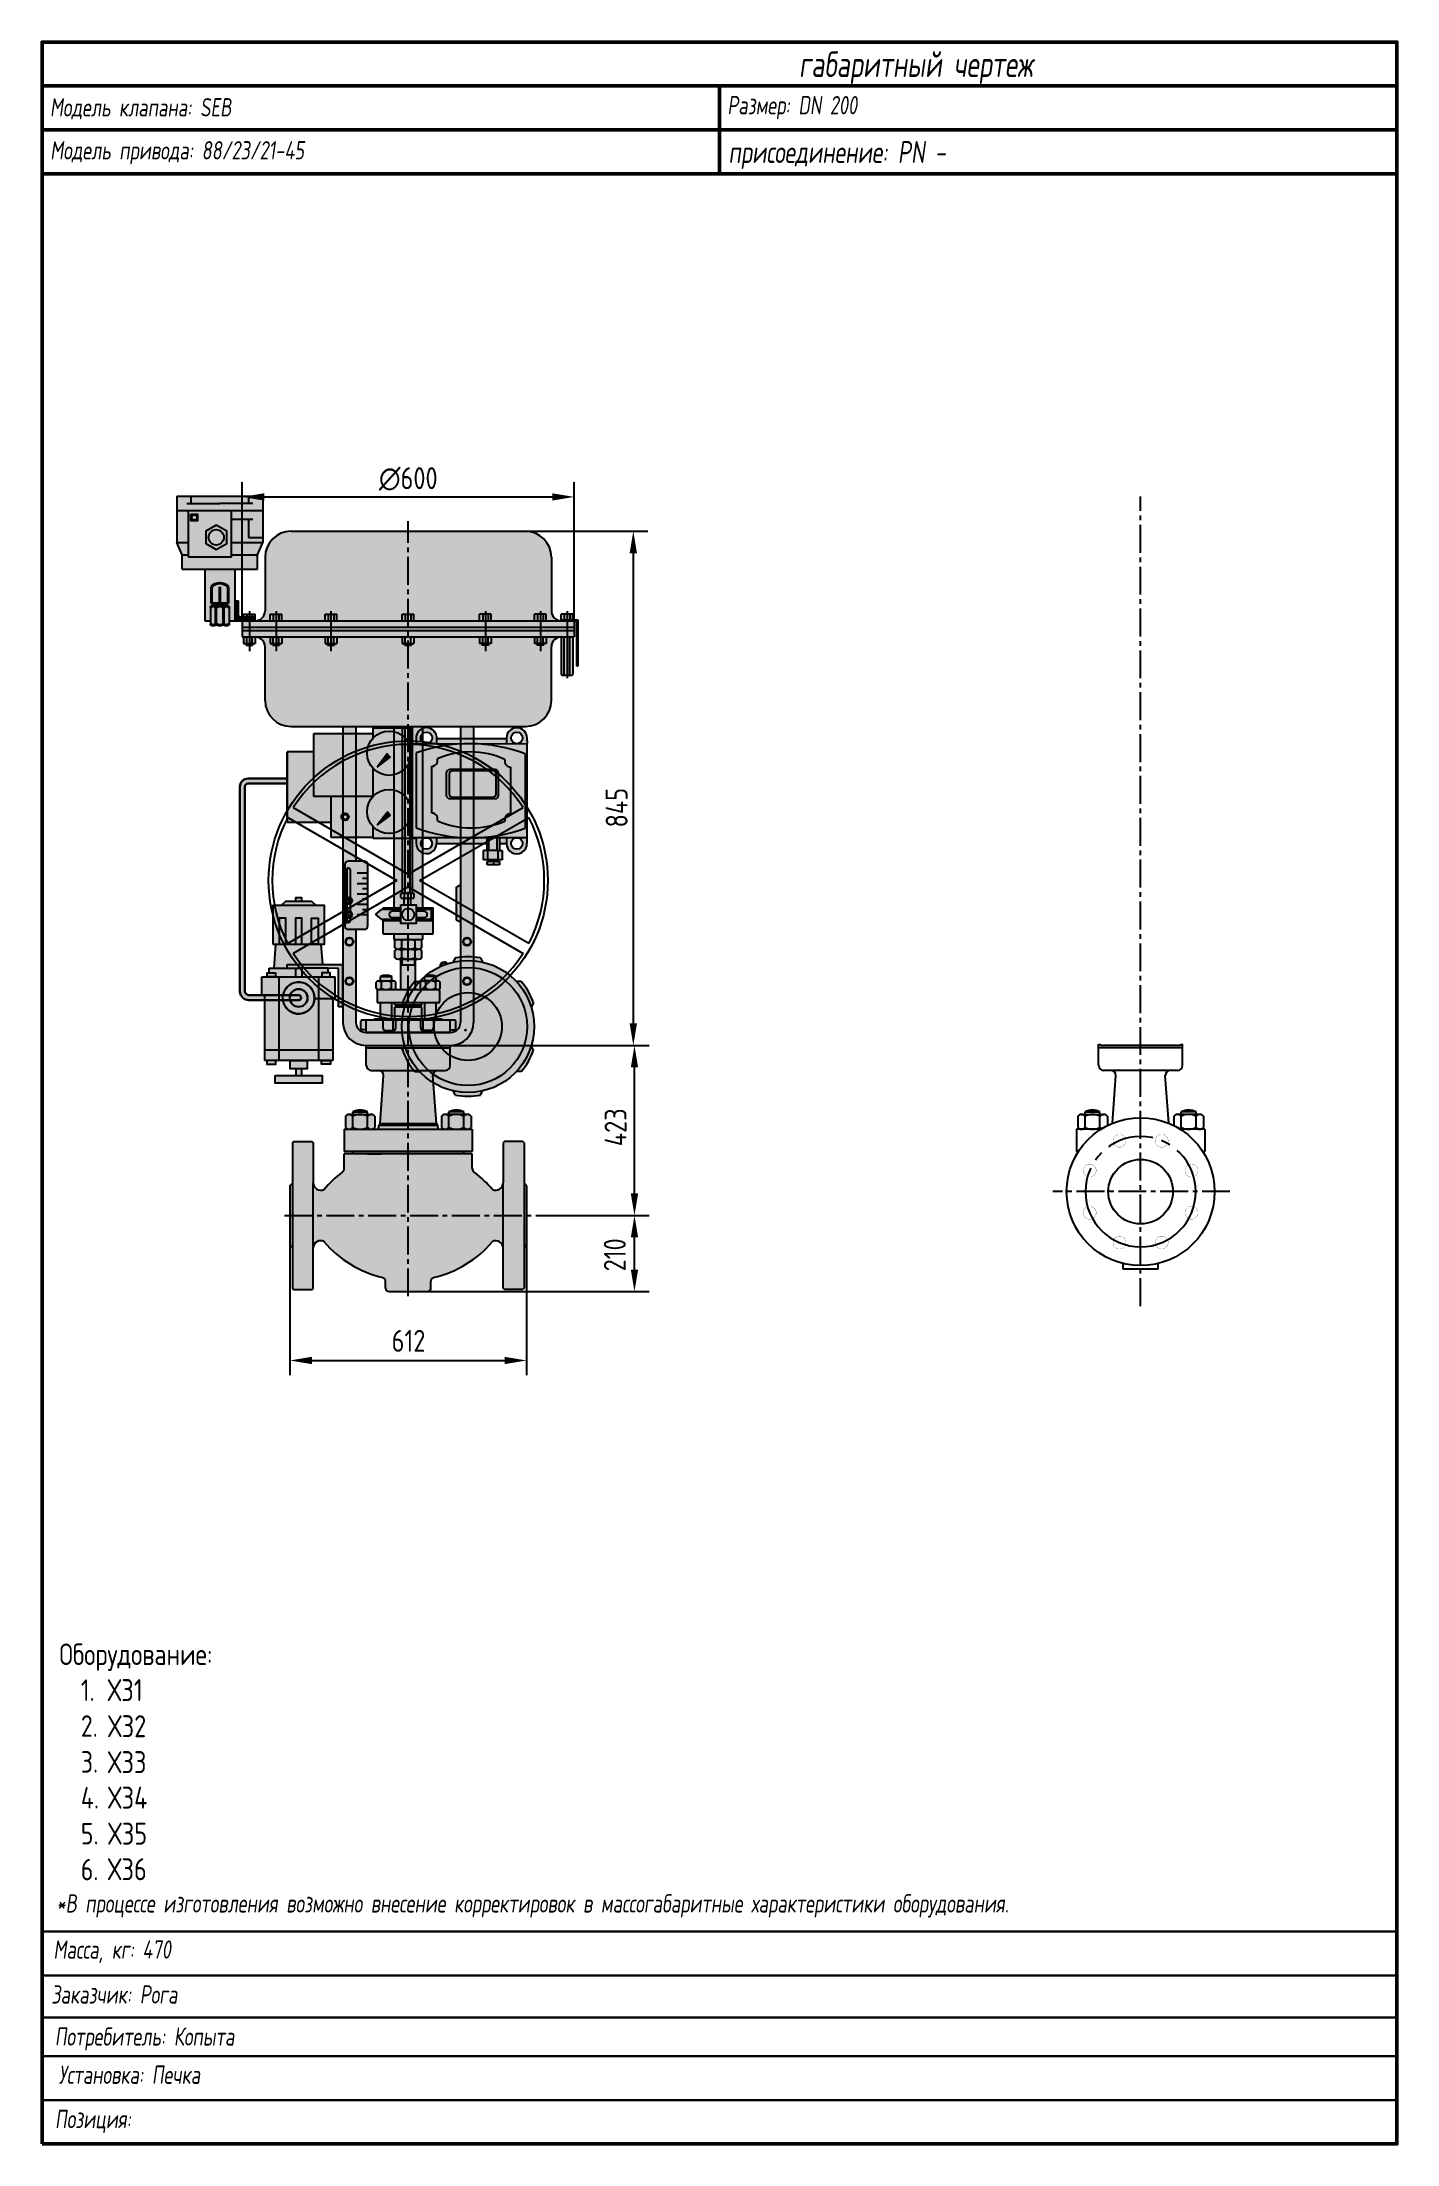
# Model space of a CAD drawing. Header units: millimetres. Extents: x 0 to 185, y 0 to 287.
import ezdxf
from ezdxf.enums import TextEntityAlignment as Align

# ---------------------------------------------------------------- set-up
doc = ezdxf.new("R2010")
doc.units = ezdxf.units.MM
doc.linetypes.add('CENTER', pattern=[50.8, 31.75, -6.35, 6.35, -6.35])
doc.linetypes.add('CENTER2', pattern=[28.575, 19.05, -3.175, 3.175, -3.175])
doc.layers.add('Center', color=5, linetype='CENTER2')
doc.layers.add('LAYER1', color=250, linetype='Continuous', lineweight=15)
doc.layers.add('ОСНОВНОЙ', color=7, linetype='Continuous', lineweight=40)
doc.styles.add('ADRF1', font='romans.shx', dxfattribs={"width": 0.7, "oblique": 8})
doc.styles.add('GOST 2.304', font='CS_Gost2304.shx')
doc.dimstyles.new('GOSTT', dxfattribs={"dimtxt": 3, "dimasz": 3, "dimexe": 2, "dimexo": 0, "dimgap": 1.5, "dimtad": 1, "dimtxsty": 'ADRF1', "dimcen": 0, "dimclrd": 256, "dimclre": 256, "dimclrt": 256, "dimaunit": 1, "dimazin": 2, "dimtfac": 1, "dimtmove": 0, "dimatfit": 0, "dimldrblk": 'DOTSMALL', "dimfxl": 1, "dimtvp": 1.75, "dimtolj": 1, "dimlwd": 25, "dimlwe": 25, "dimarcsym": 0})

# ---------------------------------------------------------------- blocks, each defined once
blk = doc.blocks.new('Рамка')
at = {"lineweight": 50}
for p, q in [((0, 281), (185, 281)), ((0, 281), (185, 281)), ((0, 281), (185, 281)), ((0, 281), (185, 281)), ((0, 281), (185, 281)), ((0, 281), (185, 281)), ((92.5, 281), (92.5, 269)), ((92.5, 281), (92.5, 269)), ((92.5, 281), (92.5, 269)), ((92.5, 281), (92.5, 269)), ((92.5, 281), (92.5, 269)), ((92.5, 281), (92.5, 269)), ((0, 275), (185, 275)), ((0, 275), (185, 275)), ((0, 275), (185, 275)), ((0, 275), (185, 275)), ((0, 275), (185, 275)), ((0, 275), (185, 275)), ((0, 269), (185, 269)), ((0, 269), (185, 269)), ((0, 269), (185, 269)), ((0, 269), (185, 269)), ((0, 269), (185, 269)), ((0, 269), (185, 269))]:
    blk.add_line(p, q, dxfattribs=at)
at = {"lineweight": 30}
for p, q in [((0, 28.99), (185, 28.99)), ((0, 28.99), (185, 28.99)), ((0, 28.99), (185, 28.99)), ((0, 28.99), (185, 28.99)), ((0, 28.99), (185, 28.99)), ((0, 28.99), (185, 28.99)), ((0, 25.94), (0, 17.94)), ((0, 25.94), (0, 17.94)), ((0, 25.94), (0, 17.94)), ((0, 25.94), (0, 17.94)), ((0, 25.94), (0, 17.94)), ((0, 25.94), (0, 17.94)), ((0, 22.99), (185, 22.99)), ((0, 22.99), (185, 22.99)), ((0, 22.99), (185, 22.99)), ((0, 22.99), (185, 22.99)), ((0, 22.99), (185, 22.99)), ((0, 22.99), (185, 22.99)), ((0, 17.28), (185, 17.28)), ((0, 17.28), (185, 17.28)), ((0, 17.28), (185, 17.28)), ((0, 17.28), (185, 17.28)), ((0, 17.28), (185, 17.28)), ((0, 17.28), (185, 17.28)), ((0, 12), (185, 12)), ((0, 12), (185, 12)), ((0, 12), (185, 12)), ((0, 12), (185, 12)), ((0, 12), (185, 12)), ((0, 12), (185, 12)), ((0, 6), (185, 6)), ((0, 6), (185, 6)), ((0, 6), (185, 6)), ((0, 6), (185, 6)), ((0, 6), (185, 6)), ((0, 6), (185, 6))]:
    blk.add_line(p, q, dxfattribs=at)
at = {"lineweight": 50}
blk.add_lwpolyline([(0, 0), (185, 0), (185, 287), (0, 287)], close=True, dxfattribs=at)
blk.add_lwpolyline([(0, 0), (185, 0), (185, 287), (0, 287)], close=True, dxfattribs=at)
blk.add_lwpolyline([(0, 0), (185, 0), (185, 287), (0, 287)], close=True, dxfattribs=at)
blk.add_lwpolyline([(0, 0), (185, 0), (185, 287), (0, 287)], close=True, dxfattribs=at)
blk.add_lwpolyline([(0, 0), (185, 0), (185, 287), (0, 287)], close=True, dxfattribs=at)
blk.add_lwpolyline([(0, 0), (185, 0), (185, 287), (0, 287)], close=True, dxfattribs=at)
at = {"lineweight": 50, "insert": (92.5, 283.5), "char_height": 3.5, "width": 181.3294, "attachment_point": 5, "style": 'ADRF1'}
blk.add_mtext('                                 габаритный чертеж', dxfattribs=at)
blk.add_mtext('                                 габаритный чертеж', dxfattribs=at)
blk.add_mtext('                                 габаритный чертеж', dxfattribs=at)
blk.add_mtext('                                 габаритный чертеж', dxfattribs=at)
blk.add_mtext('                                 габаритный чертеж', dxfattribs=at)
blk.add_mtext('                                 габаритный чертеж', dxfattribs=at)
at = {"color": 0, "ltscale": 3, "insert": (2.36, 68.33), "char_height": 2.9383, "attachment_point": 1, "style": 'GOST 2.304'}
blk.add_mtext_dynamic_manual_height_columns('Оборудование:\\P\\pxi-3,l4,t4;1.^I\\P2.^I\\P3.^I\\P4.^I\\P5.^I\\P6.^I               ', width=86.3692, gutter_width=0, heights=[37.89], dxfattribs=at)
blk.add_mtext_dynamic_manual_height_columns('Оборудование:\\P\\pxi-3,l4,t4;1.^I\\P2.^I\\P3.^I\\P4.^I\\P5.^I\\P6.^I               ', width=86.3692, gutter_width=0, heights=[37.89], dxfattribs=at)
blk.add_mtext_dynamic_manual_height_columns('Оборудование:\\P\\pxi-3,l4,t4;1.^I\\P2.^I\\P3.^I\\P4.^I\\P5.^I\\P6.^I               ', width=86.3692, gutter_width=0, heights=[37.89], dxfattribs=at)
blk.add_mtext_dynamic_manual_height_columns('Оборудование:\\P\\pxi-3,l4,t4;1.^I\\P2.^I\\P3.^I\\P4.^I\\P5.^I\\P6.^I               ', width=86.3692, gutter_width=0, heights=[37.89], dxfattribs=at)
blk.add_mtext_dynamic_manual_height_columns('Оборудование:\\P\\pxi-3,l4,t4;1.^I\\P2.^I\\P3.^I\\P4.^I\\P5.^I\\P6.^I               ', width=86.3692, gutter_width=0, heights=[37.89], dxfattribs=at)
blk.add_mtext_dynamic_manual_height_columns('Оборудование:\\P\\pxi-3,l4,t4;1.^I\\P2.^I\\P3.^I\\P4.^I\\P5.^I\\P6.^I               ', width=86.3692, gutter_width=0, heights=[37.89], dxfattribs=at)
at = {"lineweight": 30, "insert": (1.98, 34.1), "char_height": 2.5, "attachment_point": 1, "style": 'ADRF1'}
blk.add_mtext('*В процессе изготовления возможно внесение корректировок в массогабаритные характеристики оборудования.', dxfattribs=at)
blk.add_mtext('*В процессе изготовления возможно внесение корректировок в массогабаритные характеристики оборудования.', dxfattribs=at)
blk.add_mtext('*В процессе изготовления возможно внесение корректировок в массогабаритные характеристики оборудования.', dxfattribs=at)
blk.add_mtext('*В процессе изготовления возможно внесение корректировок в массогабаритные характеристики оборудования.', dxfattribs=at)
blk.add_mtext('*В процессе изготовления возможно внесение корректировок в массогабаритные характеристики оборудования.', dxfattribs=at)
blk.add_mtext('*В процессе изготовления возможно внесение корректировок в массогабаритные характеристики оборудования.', dxfattribs=at)
at = {"style": 'ADRF1', "oblique": 8, "width": 0.7}
for tag, p, height in [('MOD_C', (1.07, 276.84), 2.5), ('SIZE', (93.57, 277.13), 2.5), ('MOD_P', (1.11, 270.97), 2.5), ('PN', (93.72, 270.48), 3), ('MAS', (1.55, 25.3), 2.5), ('CUS', (1.26, 19.17), 2.5), ('CON', (1.74, 13.43), 2.5), ('INS', (2.28, 8.21), 2.5), ('POS', (1.77, 2.16), 2.5)]:
    blk.add_attdef(tag, p, '', height=height, dxfattribs=at)
at = {"style": 'GOST 2.304'}
for tag, p in [('PART_1', (8.96, 60.47)), ('PART_2', (9.01, 55.54)), ('PART_3', (8.98, 50.63)), ('PART_4', (9, 45.78)), ('PART_5', (9.02, 40.87)), ('PART_6', (8.98, 36.01))]:
    blk.add_attdef(tag, p, '', height=3, dxfattribs=at)
blk = doc.blocks.new('part2')
h = blk.add_hatch(color=256)
h.set_gradient(color1=(255, 255, 255), tint=1)
h.paths.add_polyline_path([(-16.72, 17.39), (-17.62, 17.39), (-17.62, 13.81), (-16.72, 13.81)], flags=17)
h.paths.add_polyline_path([(-14.51, 17.39), (-15.41, 17.39), (-15.41, 13.81), (-14.51, 13.81)], flags=17)
h.paths.add_polyline_path([(-12.3, 17.39), (-13.2, 17.39), (-13.2, 13.81), (-12.3, 13.81)], flags=17)
h.paths.add_polyline_path([(-13.2, 17.39), (-12.3, 17.39), (-12.3, 13.81), (-11.42, 13.81), (-11.42, 19.12), (-18.5, 19.12), (-18.5, 13.81), (-17.62, 13.81), (-17.62, 17.39), (-16.72, 17.39), (-16.72, 13.81), (-15.41, 13.81), (-15.41, 17.39), (-14.51, 17.39), (-14.51, 13.81), (-13.2, 13.81)])
h.paths.add_polyline_path([(-13.2, 19.69), (-16.72, 19.69), (-17.35, 19.12), (-12.57, 19.12)])
h.paths.add_polyline_path([(-14.55, 20.17), (-15.38, 20.17), (-15.38, 19.69), (-14.55, 19.69)])
h = blk.add_hatch(color=256)
h.set_gradient(color1=(255, 255, 255), tint=1)
h.paths.add_polyline_path([(-18.11, 9.91), (-19.24, 9.91), (-19.24, 9.34), (-18.11, 9.34)])
h.paths.add_polyline_path([(-14.52, 10.54), (-14.96, 10.54), (-15.4, 10.54), (-15.4, 9.34), (-14.52, 9.34)], flags=17)
h.paths.add_polyline_path([(-10.68, 9.91), (-11.81, 9.91), (-11.81, 9.34), (-10.68, 9.34)], flags=17)
h.paths.add_polyline_path([(-16.17, 6.54, 0.013225), (-16.17, 6.48, 1), (-13.75, 6.48, 0.973895)], flags=16)
h.paths.add_polyline_path([(-18.1, -2.07), (-19.3, -2.07), (-19.3, -2.57), (-18.1, -2.57)])
h.paths.add_polyline_path([(-10.63, -2.07), (-11.82, -2.07), (-11.82, -2.57), (-10.63, -2.57)])
h.paths.add_polyline_path([(-14.57, -3.2), (-15.35, -3.2), (-15.35, -4.09), (-14.57, -4.09)])
h.paths.add_polyline_path([(-13.79, -2.07), (-16.13, -2.07), (-16.13, -3.2), (-13.79, -3.2)])
h.paths.add_polyline_path([(-11.77, -4.09), (-18.15, -4.09), (-18.15, -5.18), (-11.77, -5.18)])
h.paths.add_polyline_path([(-12.8, 6.48, 1), (-17.13, 6.48, 1)], flags=17)
h.paths.add_polyline_path([(-16.17, 6.48, -1), (-13.75, 6.48, -0.880718), (-16.13, 6.17, -0.063424)], flags=16)
h.paths.add_polyline_path([(-12.23, 6.35), (-12.8, 6.35, -0.904963), (-17.11, 6.17, -0.035148), (-17.13, 6.48, -1), (-12.8, 6.48, -0.014715), (-12.8, 6.35), (-12.23, 6.35), (-12.23, 9.34), (-17.69, 9.34), (-17.69, 6.85), (-17.69, -0.65), (-12.23, -0.65)])
h.paths.add_polyline_path([(-9.96, 9.34), (-12.23, 9.34), (-12.23, 6.35), (-9.96, 6.35)], flags=17)
h.paths.add_polyline_path([(-10.28, 6.35), (-12.23, 6.35), (-12.23, -0.65), (-10.28, -0.65)])
h.paths.add_polyline_path([(-17.69, 6.85), (-19.64, 6.85), (-19.64, -0.65), (-17.69, -0.65)])
h.paths.add_polyline_path([(-17.69, 9.34), (-19.97, 9.34), (-19.97, 6.85), (-17.69, 6.85)])
h.paths.add_polyline_path([(-15.4, 10.54), (-19.01, 10.54), (-19.01, 9.91), (-18.11, 9.91), (-18.11, 9.34), (-15.4, 9.34)])
h.paths.add_polyline_path([(-8.96, 11.06), (-16.53, 11.06), (-16.53, 10.54), (-14.96, 10.54), (-14.52, 10.54), (-10.92, 10.54), (-9.51, 10.52), (-9.51, 5.28), (-8.96, 5.28)])
h.paths.add_polyline_path([(-10.92, 10.54), (-14.52, 10.54), (-14.52, 9.34), (-12.23, 9.34), (-11.81, 9.34), (-11.81, 9.91), (-10.92, 9.91)], flags=17)
h.paths.add_polyline_path([(-11.87, 13.81), (-18.06, 13.81), (-18.31, 10.54), (-16.53, 10.54), (-16.53, 11.06), (-11.65, 11.06)])
h.paths.add_polyline_path([(-17.69, -0.65), (-19.64, -0.65), (-19.64, -2.07), (-17.69, -2.07)])
h.paths.add_polyline_path([(-12.23, -0.65), (-17.69, -0.65), (-17.69, -2.07), (-12.23, -2.07)])
h.paths.add_polyline_path([(-10.28, -0.65), (-12.23, -0.65), (-12.23, -2.07), (-10.28, -2.07)])
at = {"ltscale": 0.3}
for p, q in [((-16.72, 19.69), (-17.35, 19.12)), ((-16.72, 19.69), (-13.2, 19.69)), ((-13.2, 19.69), (-12.57, 19.12)), ((-18.31, 10.54), (-18.06, 13.81)), ((-11.65, 11.06), (-11.87, 13.81)), ((-19.97, 9.34), (-9.96, 9.34)), ((-19.97, 6.85), (-19.97, 9.34)), ((-19.01, 9.91), (-19.01, 10.54)), ((-19.01, 10.54), (-14.96, 10.54)), ((-17.69, 9.34), (-17.69, 6.85)), ((-15.4, 10.54), (-15.4, 9.34)), ((-10.92, 10.54), (-14.96, 10.54)), ((-14.52, 10.54), (-14.52, 9.34)), ((-12.23, 9.34), (-12.23, -2.07)), ((-10.92, 9.91), (-10.92, 10.54)), ((-9.96, 6.35), (-9.96, 9.34)), ((-19.64, 6.85), (-19.64, -2.07)), ((-17.69, 6.85), (-17.69, -2.07)), ((-9.96, 6.35), (-12.8, 6.35)), ((-10.28, 6.35), (-10.28, -2.07)), ((-10.28, -0.65), (-19.64, -0.65)), ((-10.28, -2.07), (-19.64, -2.07)), ((-15.35, -3.2), (-15.35, -4.09)), ((-14.57, -3.2), (-14.57, -4.09))]:
    blk.add_line(p, q, dxfattribs=at)
for p, q in [((-16.53, 11.06), (-8.96, 11.06)), ((-16.53, 10.54), (-16.53, 11.06)), ((-9.51, 10.52), (-10.92, 10.54)), ((-9.51, 5.28), (-9.51, 10.52)), ((-8.96, 11.06), (-8.96, 5.28)), ((-19.97, 6.85), (-17.69, 6.85)), ((-8.96, 5.28), (-9.51, 5.28))]:
    blk.add_line(p, q)
for points in [[(-15.38, 19.69), (-14.55, 19.69), (-14.55, 20.17), (-15.38, 20.17)], [(-18.5, 13.81), (-11.42, 13.81), (-11.42, 19.12), (-18.5, 19.12)], [(-17.62, 13.81), (-16.72, 13.81), (-16.72, 17.39), (-17.62, 17.39)], [(-15.41, 13.81), (-14.51, 13.81), (-14.51, 17.39), (-15.41, 17.39)], [(-12.3, 13.81), (-13.2, 13.81), (-13.2, 17.39), (-12.3, 17.39)], [(-18.11, 9.34), (-19.24, 9.34), (-19.24, 9.91), (-18.11, 9.91)], [(-11.81, 9.34), (-10.68, 9.34), (-10.68, 9.91), (-11.81, 9.91)], [(-18.1, -2.07), (-19.3, -2.07), (-19.3, -2.57), (-18.1, -2.57)], [(-16.13, -2.07), (-13.79, -2.07), (-13.79, -3.2), (-16.13, -3.2)], [(-11.82, -2.07), (-10.63, -2.07), (-10.63, -2.57), (-11.82, -2.57)], [(-18.15, -4.09), (-11.77, -4.09), (-11.77, -5.18), (-18.15, -5.18)]]:
    blk.add_lwpolyline(points, close=True, dxfattribs=at)
for radius in [2.17, 1.21]:
    blk.add_circle((-14.96, 6.48), radius)
for radius, start, end in [(2.17, 188.052, 170.1673), (1.21, 194.5162, 176.9692)]:
    blk.add_arc((-14.96, 6.48), radius, start, end, dxfattribs=at)
blk = doc.blocks.new('part5')
for p, q in [((-15.69, 32.46), (0, 23.4)), ((0, 23.4), (15.69, 32.46)), ((-16.46, 31.13), (-1.54, 22.52)), ((1.54, 22.52), (16.46, 31.13)), ((-1.54, 22.52), (-16.46, 13.9)), ((0, 21.63), (-15.69, 12.57)), ((0, 21.63), (15.69, 12.57)), ((16.46, 13.9), (1.54, 22.52))]:
    blk.add_line(p, q)
at = {"color": 7, "linetype": 'Continuous'}
blk.add_line((-8.51, 26.54), (-8.51, 26.54), dxfattribs=at)
blk.add_circle((0, 22.52), 19.06)
for start, end in [(32.3695, 147.6305), (152.3695, 207.6305), (332.3695, 27.6305), (212.3695, 327.6305)]:
    blk.add_arc((0, 22.52), 18.58, start, end)
blk = doc.blocks.new('*D16')
at = {"lineweight": 25, "transparency": 16777216}
for p, q in [((5.72, 0), (32.89, 0)), ((30.89, -20.22), (30.89, -3)), ((19.23, -23.22), (32.89, -23.22))]:
    blk.add_line(p, q, dxfattribs=at)
at = {"transparency": 16777216}
for points in [[(30.39, -3), (31.39, -3), (30.89, 0)], [(30.39, -20.22), (31.39, -20.22), (30.89, -23.22)]]:
    blk.add_solid(points, dxfattribs=at)
at = {"layer": 'Defpoints', "color": 0, "transparency": 16777216}
for p in [(5.72, 0), (30.89, 0), (19.23, -23.22)]:
    blk.add_point(p, dxfattribs=at)
blk = doc.blocks.new('_DOTSMALL')
at = {"color": 0, "linetype": 'ByBlock', "ltscale": 10, "const_width": 0.5}
blk.add_lwpolyline([(-0.0625, 0, 1), (0.0625, 0, 1)], format="xyb", close=True, dxfattribs=at)
blk = doc.blocks.new('*D17')
at = {"lineweight": 25, "transparency": 16777216}
for p, q in [((-16.16, -27.3), (-16.16, -45.02)), ((16.16, -27.3), (16.16, -45.02)), ((-13.16, -43.02), (13.16, -43.02))]:
    blk.add_line(p, q, dxfattribs=at)
at = {"transparency": 16777216}
for points in [[(-13.16, -42.52), (-13.16, -43.52), (-16.16, -43.02)], [(13.16, -42.52), (13.16, -43.52), (16.16, -43.02)]]:
    blk.add_solid(points, dxfattribs=at)
at = {"layer": 'Defpoints', "color": 0, "transparency": 16777216}
for p in [(-16.16, -27.3), (16.16, -27.3), (16.16, -43.02)]:
    blk.add_point(p, dxfattribs=at)
blk = doc.blocks.new('*D15')
at = {"lineweight": 25, "transparency": 16777216}
for p, q in [((17.69, -23.22), (32.89, -23.22)), ((30.89, -30.61), (30.89, -26.22)), ((2.62, -33.61), (32.89, -33.61))]:
    blk.add_line(p, q, dxfattribs=at)
at = {"transparency": 16777216}
for points in [[(30.39, -26.22), (31.39, -26.22), (30.89, -23.22)], [(30.39, -30.61), (31.39, -30.61), (30.89, -33.61)]]:
    blk.add_solid(points, dxfattribs=at)
at = {"layer": 'Defpoints', "color": 0, "transparency": 16777216}
for p in [(17.69, -23.22), (30.89, -23.22), (2.62, -33.61)]:
    blk.add_point(p, dxfattribs=at)
blk = doc.blocks.new('Клапан_слева')
at = {"ltscale": 0.5}
for p, q in [((-5.73, -2.74), (-5.73, 0.18)), ((-5.73, -2.74), (-5.73, 0.18)), ((5.72, -0.34), (5.72, 0.18)), ((5.72, -0.34), (5.72, 0.18)), ((5.72, -0.34), (-5.73, -0.34)), ((5.72, -0.34), (-5.73, -0.34)), ((5.72, -2.74), (5.72, -0.34)), ((5.72, -2.74), (5.72, -0.34)), ((5.05, -3.42), (-5.05, -3.42)), ((5.05, -3.42), (-5.05, -3.42)), ((-3.85, -10.63), (-3.37, -4.09)), ((-3.85, -10.63), (-3.37, -4.09)), ((3.84, -10.63), (3.36, -4.09)), ((3.84, -10.63), (3.36, -4.09)), ((-8.75, -11.44), (-8.75, -14.47)), ((-5.42, -11.44), (-8.75, -11.44)), ((-8.75, -11.44), (-8.75, -14.47)), ((-5.42, -11.44), (-8.75, -11.44)), ((-8.59, -9.65), (-8.59, -11.21)), ((-8.59, -9.65), (-8.59, -11.21)), ((-8.11, -9.42), (-5.03, -9.42)), ((-8.11, -9.42), (-5.03, -9.42)), ((-7.58, -9.09), (-5.56, -9.09)), ((-7.58, -9.42), (-7.58, -9.09)), ((-7.58, -9.09), (-5.56, -9.09)), ((-7.58, -9.42), (-7.58, -9.09)), ((-7.58, -11.21), (-7.58, -9.65)), ((-7.58, -11.21), (-7.58, -9.65)), ((-5.56, -9.42), (-5.56, -9.09)), ((-5.56, -9.42), (-5.56, -9.09)), ((-5.56, -11.21), (-5.56, -9.65)), ((-5.56, -11.21), (-5.56, -9.65)), ((-4.54, -9.65), (-4.54, -10.95)), ((-4.54, -9.65), (-4.54, -10.95)), ((4.54, -9.65), (4.54, -10.95)), ((4.54, -9.65), (4.54, -10.95)), ((8.1, -9.42), (5.02, -9.42)), ((8.1, -9.42), (5.02, -9.42)), ((8.75, -11.44), (5.41, -11.44)), ((8.75, -11.44), (5.41, -11.44)), ((7.57, -9.09), (5.55, -9.09)), ((5.55, -9.42), (5.55, -9.09)), ((7.57, -9.09), (5.55, -9.09)), ((5.55, -9.42), (5.55, -9.09)), ((5.55, -11.21), (5.55, -9.65)), ((5.55, -11.21), (5.55, -9.65)), ((7.57, -9.42), (7.57, -9.09)), ((7.57, -9.42), (7.57, -9.09)), ((7.57, -11.21), (7.57, -9.65)), ((7.57, -11.21), (7.57, -9.65)), ((8.58, -9.65), (8.58, -11.21)), ((8.58, -9.65), (8.58, -11.21)), ((8.75, -11.44), (8.75, -14.47)), ((8.75, -11.44), (8.75, -14.47)), ((-8.75, -14.47), (-8.47, -14.47)), ((-8.75, -14.47), (-8.47, -14.47)), ((8.47, -14.47), (8.75, -14.47)), ((8.47, -14.47), (8.75, -14.47))]:
    blk.add_line(p, q, dxfattribs=at)
at = {"linetype": 'Continuous'}
for p, q in [((5, 0), (-5.01, 0)), ((5, 0), (-5.01, 0)), ((2.4, -30.54), (-2.4, -30.54)), ((2.4, -30.54), (-2.4, -30.54))]:
    blk.add_line(p, q, dxfattribs=at)
for p, q in [((-2.4, -30.54), (-2.4, -29.78)), ((-2.4, -30.54), (-2.4, -29.78)), ((2.4, -30.54), (2.4, -29.78)), ((2.4, -30.54), (2.4, -29.78))]:
    blk.add_line(p, q)
at = {"const_width": 0.0269}
for points in [[(-3.77, -13.02, 1), (-2, -13.02, 1)], [(-3.77, -13.02, 1), (-2, -13.02, 1)], [(1.99, -13.02, 1), (3.76, -13.02, 1)], [(1.99, -13.02, 1), (3.76, -13.02, 1)], [(-7.84, -17.09, 1), (-6.07, -17.09, 1)], [(-7.84, -17.09, 1), (-6.07, -17.09, 1)], [(6.06, -17.09, 1), (7.84, -17.09, 1)], [(6.06, -17.09, 1), (7.84, -17.09, 1)], [(-7.84, -22.85, 1), (-6.07, -22.85, 1)], [(-7.84, -22.85, 1), (-6.07, -22.85, 1)], [(6.06, -22.85, 1), (7.84, -22.85, 1)], [(6.06, -22.85, 1), (7.84, -22.85, 1)], [(-3.77, -26.92, 1), (-2, -26.92, 1)], [(-3.77, -26.92, 1), (-2, -26.92, 1)], [(1.99, -26.92, 1), (3.76, -26.92, 1)], [(1.99, -26.92, 1), (3.76, -26.92, 1)]]:
    blk.add_lwpolyline(points, format="xyb", close=True, dxfattribs=at)
for radius in [10.1, 10.1, 4.41, 4.41]:
    blk.add_circle((0, -19.97), radius)
for centre, start, end in [((-5.01, 1.5), 241.6719, 270.2219), ((-5.01, 1.5), 241.6719, 270.2219), ((5.01, 1.5), 269.7781, 298.3281), ((5.01, 1.5), 269.7781, 298.3281)]:
    blk.add_arc(centre, 1.5, start, end)
at = {"ltscale": 0.5}
for centre, radius, start, end in [((-5.05, -2.74), 0.673, 180, 270), ((-5.05, -2.74), 0.673, 180, 270), ((5.05, -2.74), 0.673, 270, 0), ((5.05, -2.74), 0.673, 270, 0), ((-4.04, -4.09), 0.673, 0, 90), ((-4.04, -4.09), 0.673, 0, 90), ((4.04, -4.09), 0.673, 90, 180), ((4.04, -4.09), 0.673, 90, 180), ((-8.08, -10.1), 0.672, 41.0949, 138.9051), ((-8.08, -10.1), 0.672, 41.0949, 138.9051), ((-8.08, -10.77), 0.672, 221.0949, 318.9051), ((-8.08, -10.77), 0.672, 221.0949, 318.9051), ((-6.57, -10.92), 2.09, 61.1411, 118.8589), ((-6.57, -10.92), 2.09, 61.1411, 118.8589), ((-6.57, -11.76), 2.33, 64.3525, 115.6475), ((-6.57, -11.76), 2.33, 64.3525, 115.6475), ((-6.57, -9.11), 2.33, 244.3525, 295.6475), ((-6.57, -9.11), 2.33, 244.3525, 295.6475), ((-5.05, -10.1), 0.672, 41.0949, 138.9051), ((-5.05, -10.1), 0.672, 41.0949, 138.9051), ((-5.05, -10.77), 0.672, 221.0949, 246.0159), ((-5.05, -10.77), 0.672, 221.0949, 246.0159), ((5.04, -10.1), 0.672, 41.0949, 138.9051), ((5.04, -10.1), 0.672, 41.0949, 138.9051), ((5.04, -10.77), 0.672, 293.9841, 318.9051), ((5.04, -10.77), 0.672, 293.9841, 318.9051), ((6.56, -10.92), 2.09, 61.1411, 118.8589), ((6.56, -10.92), 2.09, 61.1411, 118.8589), ((6.56, -11.76), 2.33, 64.3525, 115.6475), ((6.56, -11.76), 2.33, 64.3525, 115.6475), ((6.56, -9.11), 2.33, 244.3525, 295.6475), ((6.56, -9.11), 2.33, 244.3525, 295.6475), ((8.08, -10.1), 0.672, 41.0949, 138.9051), ((8.08, -10.1), 0.672, 41.0949, 138.9051), ((8.08, -10.77), 0.672, 221.0949, 318.9051), ((8.08, -10.77), 0.672, 221.0949, 318.9051)]:
    blk.add_arc(centre, radius, start, end, dxfattribs=at)
at = {"linetype": 'CENTER'}
blk.add_arc((0, -19.97), 7.53, 180, 0, dxfattribs=at)
blk.add_arc((0, -19.97), 7.53, 180, 0, dxfattribs=at)
at = {"layer": 'Center', "ltscale": 0.2}
for p, q in [((0, -35.6), (0, 74.94)), ((12.2, -19.97), (-12, -19.97)), ((12.2, -19.97), (-12, -19.97))]:
    blk.add_line(p, q, dxfattribs=at)
at = {"layer": 'Center', "linetype": 'CENTER', "ltscale": 0.2}
blk.add_arc((0, -19.97), 7.53, 0, 180, dxfattribs=at)
blk.add_arc((0, -19.97), 7.53, 0, 180, dxfattribs=at)
blk = doc.blocks.new('*D14')
at = {"lineweight": 25, "transparency": 16777216}
for p, q in [((16, 70.2), (32.73, 70.2)), ((30.73, 67.2), (30.73, 3)), ((5.79, 0), (32.73, 0))]:
    blk.add_line(p, q, dxfattribs=at)
at = {"transparency": 16777216}
for points in [[(30.23, 67.2), (31.23, 67.2), (30.73, 70.2)], [(30.23, 3), (31.23, 3), (30.73, 0)]]:
    blk.add_solid(points, dxfattribs=at)
at = {"layer": 'Defpoints', "color": 0, "transparency": 16777216}
for p in [(16, 70.2), (5.79, 0), (30.73, 0)]:
    blk.add_point(p, dxfattribs=at)
blk = doc.blocks.new('*D13')
at = {"lineweight": 25, "transparency": 16777216}
for p, q in [((-22.66, 57.98), (-22.66, 76.89)), ((-19.66, 74.89), (19.66, 74.89)), ((22.66, 57.98), (22.66, 76.89))]:
    blk.add_line(p, q, dxfattribs=at)
at = {"transparency": 16777216}
for points in [[(-19.66, 75.39), (-19.66, 74.39), (-22.66, 74.89)], [(19.66, 75.39), (19.66, 74.39), (22.66, 74.89)]]:
    blk.add_solid(points, dxfattribs=at)
at = {"layer": 'Defpoints', "color": 0, "transparency": 16777216}
for p in [(22.66, 74.89), (-22.66, 57.98), (22.66, 57.98)]:
    blk.add_point(p, dxfattribs=at)
blk = doc.blocks.new('part1')
h = blk.add_hatch(color=256)
h.set_gradient(color1=(255, 255, 255), tint=1)
h.paths.add_polyline_path([(-10.55, 34.05), (-12.93, 34.05), (-12.93, 40.08), (-16.54, 40.08), (-16.54, 30.5), (-10.55, 30.5)])
h.paths.add_polyline_path([(-4.81, 41.95), (-4.81, 42.54), (-12.93, 42.54), (-12.93, 34.05), (-4.81, 34.05), (-4.81, 37.84, -0.18979), (-5.62, 39.89, -0.18979)])
h.paths.add_polyline_path([(-5.62, 31.93, -0.18979), (-4.81, 33.99), (-4.81, 34.05), (-10.55, 34.05), (-10.55, 28.41), (-4.81, 28.41), (-4.81, 29.88, -0.18979)])
h.paths.add_polyline_path([(-8.13, 31.2, -1), (-9.13, 31.2, -1)], flags=0)
h.paths.add_polyline_path([(-8.31, 31.38), (-8.31, 31.01), (-8.63, 30.82), (-8.96, 31.01), (-8.96, 31.38), (-8.63, 31.57)], flags=0)
h.paths.add_polyline_path([(-8.13, 31.2, 1), (-9.13, 31.2, 1)], flags=16)
h.paths.add_polyline_path([(-8.31, 31.38), (-8.63, 31.57), (-8.96, 31.38), (-8.96, 31.01), (-8.63, 30.82), (-8.31, 31.01)], flags=0)
h.paths.add_polyline_path([(0.5, 43.38), (-4.81, 43.38), (-4.81, 41.95, -0.680969), (0.41, 39.89, -0.680969), (-4.81, 37.84), (-4.81, 33.99, -0.680969), (0.41, 31.93, -0.680969), (-4.81, 29.88), (-4.81, 28.24), (-1.07, 28.24), (0.5, 28.24)])
h.paths.add_polyline_path([(0.41, 31.93, 1), (-5.62, 31.93, 1)])
h.paths.add_polyline_path([(-2.45, 31.41), (-4.22, 30.07), (-2.85, 31.84)], flags=16)
h.paths.add_polyline_path([(0.41, 39.89, 1), (-5.62, 39.89, 1)])
h.paths.add_polyline_path([(-2.48, 39.35), (-4.25, 38.01), (-2.89, 39.79)], flags=16)
h.paths.add_polyline_path([(8.15, 41.2), (0.5, 41.19), (0.5, 28.34), (8.52, 28.35, -0.089352), (1.09, 29.72), (1.09, 39.94, -0.083793)], flags=17)
h.paths.add_polyline_path([(1.7, 41.99, -1), (3.26, 41.99, -0.414163), (2.48, 41.21), (3.87, 41.21), (3.87, 42.23, 0.833812), (1.09, 42.23), (1.09, 41.19), (2.48, 41.21, -0.414264)])
h.paths.add_polyline_path([(15.96, 39.81, 0.088322), (8.53, 41.2), (8.15, 41.2, 0.083793), (1.09, 39.94), (1.09, 29.72, 0.089352), (8.52, 28.35), (8.7, 28.35, 0.087229), (15.96, 29.65)], flags=16)
h.paths.add_polyline_path([(5.68, 37.67), (11.85, 37.67, -0.414214), (12.33, 37.19), (12.33, 34.17, -0.414214), (11.85, 33.69), (5.68, 33.69, -0.414214), (5.2, 34.17), (5.2, 37.19, -0.414214)], flags=0)
h.paths.add_polyline_path([(6.02, 37.48), (11.57, 37.48, -0.414214), (12, 37.05), (12, 34.33, -0.414214), (11.57, 33.9), (6.02, 33.9, -0.414214), (5.59, 34.33), (5.59, 37.05, -0.414214)], flags=0)
h.paths.add_polyline_path([(3.88, 27.57), (3.88, 28.35), (2.48, 28.34, -0.414257), (3.25, 27.57, -1), (1.71, 27.57, -0.41417), (2.48, 28.34), (1.09, 28.34), (1.09, 27.6, 1.01423)])
h.paths.add_polyline_path([(10.73, 28.35), (8.7, 28.35, -0.00211), (8.52, 28.35), (3.88, 28.35), (3.88, 27.57), (10.73, 27.57)])
h.paths.add_polyline_path([(11, 28.35), (10.73, 28.35), (10.73, 27.57), (10.73, 26.6), (11, 26.6)])
h.paths.add_polyline_path([(12.12, 28.35), (11, 28.35), (11, 26.6), (12.12, 26.6)])
h.paths.add_polyline_path([(12.45, 28.35), (12.12, 28.35), (12.12, 26.6), (12.45, 26.6)])
h.paths.add_polyline_path([(13.41, 28.35), (12.45, 28.35), (12.45, 27.57), (13.41, 27.57)])
h.paths.add_polyline_path([(12.27, 26.6), (12.12, 26.6), (11, 26.6), (10.89, 26.6), (10.89, 25.35), (12.27, 25.35)])
h.paths.add_polyline_path([(10.89, 26.6), (10.73, 26.6), (10.27, 26.6), (10.27, 25.35), (10.89, 25.35)])
h.paths.add_polyline_path([(11.62, 25.09), (11.03, 25.09), (10.77, 25.09), (10.77, 24.65), (11.62, 24.65)])
h.paths.add_polyline_path([(12.47, 25.09), (12.15, 25.09), (11.62, 25.09), (11.62, 24.65), (12.47, 24.65)])
h.paths.add_polyline_path([(12.15, 25.35), (11.03, 25.35), (11.03, 25.09), (12.15, 25.09)])
h.paths.add_polyline_path([(12.83, 26.6), (12.27, 26.6), (12.27, 25.35), (12.83, 25.35)])
h.paths.add_polyline_path([(14.82, 28.34), (13.41, 28.35), (13.41, 27.57, 1.021886), (16.2, 27.6), (16.2, 28.34), (14.82, 28.34, -0.414082), (15.6, 27.56, -1), (14.03, 27.56, -0.414345)])
h.paths.add_polyline_path([(16.21, 41.2), (0.5, 41.19), (0.5, 28.34), (13.41, 28.35), (16.2, 28.34), (16.2, 28.37)])
h.paths.add_polyline_path([(14.03, 41.98, -1), (15.6, 41.98, -0.391196), (14.88, 41.2), (16.22, 41.2), (16.21, 41.98, 0.999829), (13.42, 41.98), (13.42, 41.2), (14.75, 41.2, -0.391295)])
h.paths.add_polyline_path([(13.42, 41.9), (3.87, 41.91), (3.87, 41.19), (8.15, 41.2, -0.004513), (8.53, 41.2), (13.42, 41.2)])
h.paths.add_polyline_path([(1.09, 28.34), (0.5, 28.34), (0.5, 28.24), (1.09, 28.24)])
h = blk.add_hatch(color=256)
h.set_gradient(color1=(255, 255, 255), tint=1)
h.paths.add_polyline_path([(0.5, 28.34), (13.41, 28.35), (16.2, 28.34), (16.21, 41.2), (14.88, 41.2, -0.039546), (14.75, 41.2), (0.5, 41.19)])
h.paths.add_polyline_path([(5.68, 37.67), (11.85, 37.67, -0.414214), (12.33, 37.19), (12.33, 34.17, -0.414214), (11.85, 33.69), (5.68, 33.69, -0.414214), (5.2, 34.17), (5.2, 37.19, -0.414214)], flags=16)
h.paths.add_polyline_path([(6.02, 37.48), (11.57, 37.48, -0.414214), (12, 37.05), (12, 34.33, -0.414214), (11.57, 33.9), (6.02, 33.9, -0.414214), (5.59, 34.33), (5.59, 37.05, -0.414214)], flags=0)
for points in [[(-4.26, 38.01), (-2.48, 39.35), (-2.89, 39.79)], [(-4.22, 30.06), (-2.44, 31.41), (-2.85, 31.84)]]:
    blk.add_hatch(color=0).paths.add_polyline_path(points)
h = blk.add_hatch(color=256)
h.set_gradient(color1=(255, 255, 255), tint=1)
edge = h.paths.add_edge_path()
edge.add_line((-22.98, 35.32), (-22.98, 7.3))
edge.add_arc((-21.71, 7.45), 1.28, 186.85, 267.1682)
edge.add_line((-21.77, 6.17), (-14.95, 6.17))
edge.add_ellipse((-14.95, 6.51), major_axis=(0, 0.337), ratio=0.990418, start_angle=180, end_angle=360)
edge.add_line((-14.95, 6.85), (-21.77, 6.85))
edge.add_arc((-21.7, 7.47), 0.627, 196.1356, 263.3897, ccw=False)
edge.add_line((-22.3, 7.3), (-22.3, 35.32))
edge.add_arc((-21.86, 35.32), 0.449, 90, 180, ccw=False)
edge.add_line((-21.86, 35.77), (-16.59, 35.77))
edge.add_line((-16.59, 35.77), (-16.59, 36.45))
edge.add_line((-16.59, 36.45), (-21.86, 36.45))
edge.add_arc((-21.86, 35.32), 1.12, 90, 180)
at = {"color": 0}
for p, q in [((-4.81, 43.38), (0.5, 43.38)), ((-4.81, 41.95), (-4.81, 43.38)), ((0.5, 28.24), (0.5, 43.38)), ((-4.81, 42.54), (-12.93, 42.54)), ((-12.93, 42.54), (-12.93, 34.05)), ((1.09, 42.23), (1.09, 41.21)), ((3.87, 42.23), (3.87, 41.21)), ((-16.59, 40.05), (-16.59, 30.47)), ((-16.54, 40.08), (-16.54, 30.5)), ((-12.93, 40.08), (-16.54, 40.08)), ((-4.81, 33.99), (-4.81, 37.84)), ((-12.93, 34.05), (-4.81, 34.05)), ((-10.55, 34.05), (-10.55, 28.41)), ((-16.54, 30.5), (-10.55, 30.5)), ((-4.81, 28.24), (-4.81, 29.88)), ((-10.55, 28.41), (-4.81, 28.41)), ((-1.07, 28.24), (-4.81, 28.24)), ((1.09, 28.24), (-1.07, 28.24)), ((1.09, 28.34), (1.09, 27.6)), ((3.88, 28.35), (3.88, 27.57)), ((13.41, 28.35), (13.41, 27.57)), ((16.2, 28.37), (16.2, 27.6))]:
    blk.add_line(p, q, dxfattribs=at)
at = {"color": 0, "ltscale": 0.5}
for p, q in [((3.87, 41.91), (13.41, 41.9)), ((13.42, 41.98), (13.42, 41.21)), ((16.21, 41.98), (16.22, 41.21)), ((1.09, 39.94), (1.09, 29.72)), ((15.96, 39.81), (15.96, 29.65)), ((3.88, 27.57), (10.73, 27.57)), ((12.45, 27.57), (13.41, 27.57))]:
    blk.add_line(p, q, dxfattribs=at)
at = {"color": 0, "lineweight": 30}
for p, q in [((-16.59, 36.45), (-21.86, 36.45)), ((-16.59, 35.77), (-21.86, 35.77))]:
    blk.add_line(p, q, dxfattribs=at)
at = {"ltscale": 0.3}
for p, q in [((12.12, 26.6), (10.27, 26.6)), ((10.27, 25.35), (10.27, 26.6)), ((10.73, 28.35), (10.73, 26.6)), ((10.89, 25.35), (10.89, 26.6)), ((11, 26.6), (11, 28.35)), ((12.12, 28.35), (12.12, 26.6)), ((12.12, 26.6), (12.83, 26.6)), ((12.27, 25.35), (12.27, 26.6)), ((12.45, 28.35), (12.45, 26.6)), ((12.83, 26.6), (12.83, 25.35)), ((12.83, 25.35), (10.27, 25.35)), ((10.77, 24.65), (10.77, 25.09)), ((10.77, 25.09), (11.03, 25.09)), ((10.77, 25.09), (10.77, 25.09)), ((12.47, 24.65), (10.77, 24.65)), ((11.03, 25.09), (11.03, 25.35)), ((12.15, 25.09), (11.03, 25.09)), ((11.62, 25.09), (11.62, 24.65)), ((12.15, 25.35), (12.15, 25.09)), ((12.15, 25.09), (12.47, 25.09)), ((12.47, 25.09), (12.47, 24.65))]:
    blk.add_line(p, q, dxfattribs=at)
at = {"color": 0}
blk.add_lwpolyline([(13.41, 28.35), (0.5, 28.34), (0.5, 41.19), (16.21, 41.2), (16.2, 28.34), (13.41, 28.35)], dxfattribs=at)
for points in [[(-4.25, 38.01), (-2.48, 39.35), (-2.89, 39.79)], [(-4.22, 30.07), (-2.45, 31.41), (-2.85, 31.84)]]:
    blk.add_lwpolyline(points, close=True, dxfattribs=at)
at = {"color": 0, "ltscale": 0.5}
for points in [[(3.22, 31.72), (3.22, 38.11)], [(13.97, 38.01), (13.97, 31.66)]]:
    blk.add_lwpolyline(points, dxfattribs=at)
at = {"color": 0}
for points in [[(11.85, 37.67), (5.68, 37.67, 0.414214), (5.2, 37.19), (5.2, 34.17, 0.414214), (5.68, 33.69), (11.85, 33.69, 0.414214), (12.33, 34.17), (12.33, 37.19, 0.414214)], [(11.57, 37.48), (6.02, 37.48, 0.414214), (5.59, 37.05), (5.59, 34.33, 0.414214), (6.02, 33.9), (11.57, 33.9, 0.414214), (12, 34.33), (12, 37.05, 0.414214)]]:
    blk.add_lwpolyline(points, format="xyb", close=True, dxfattribs=at)
at = {"color": 0, "ltscale": 0.5}
blk.add_lwpolyline([(-8.63, 31.57), (-8.31, 31.38), (-8.31, 31.01), (-8.63, 30.82), (-8.96, 31.01), (-8.96, 31.38)], close=True, dxfattribs=at)
for centre, radius in [((-2.61, 39.89), 3.02), ((2.48, 41.99), 0.784), ((14.82, 41.98), 0.784), ((-2.61, 31.93), 3.02), ((-8.63, 31.2), 0.502)]:
    blk.add_circle(centre, radius, dxfattribs=at)
at = {"ltscale": 0.5}
for centre, radius in [((2.48, 27.57), 0.77), ((14.82, 27.56), 0.784)]:
    blk.add_circle(centre, radius, dxfattribs=at)
at = {"color": 0, "ltscale": 0.5}
for centre, radius, start, end in [((2.48, 41.98), 1.41, 10.3663, 169.6533), ((14.82, 41.98), 1.4, 0.0237, 179.9959), ((8.34, 19.65), 21.54, 69.3032, 109.6861), ((3.22, 38.92), 0.794, 270, 16.286), ((8.49, 28.74), 11.33, 65.4376, 113.4288), ((13.97, 38.81), 0.8, 162.8698, 270), ((3.22, 30.92), 0.8, 342.9708, 90), ((13.97, 30.86), 0.8, 90, 197.1302), ((8.6, 49.65), 21.31, 249.3386, 290.187), ((8.68, 41.37), 11.67, 246.3052, 292.832)]:
    blk.add_arc(centre, radius, start, end, dxfattribs=at)
at = {"color": 0, "lineweight": 30}
for radius in [1.12, 0.449]:
    blk.add_arc((-21.86, 35.32), radius, 90, 180, dxfattribs=at)
at = {"ltscale": 0.5}
for centre, radius, start, end in [((2.48, 27.57), 1.39, 178.5689, 0.1879), ((14.81, 27.56), 1.4, 179.3628, 1.8435)]:
    blk.add_arc(centre, radius, start, end, dxfattribs=at)
at = {"layer": 'ОСНОВНОЙ', "lineweight": 30}
for p, q in [((-22.98, 7.3), (-22.98, 35.32)), ((-22.3, 7.3), (-22.3, 35.32)), ((-14.95, 6.85), (-21.77, 6.85)), ((-14.95, 6.17), (-21.77, 6.17))]:
    blk.add_line(p, q, dxfattribs=at)
for centre, radius, start, end in [((-21.71, 7.45), 1.28, 186.85, 267.1682), ((-21.7, 7.47), 0.627, 196.1356, 263.3897)]:
    blk.add_arc(centre, radius, start, end, dxfattribs=at)
blk.add_ellipse((-14.95, 6.51), major_axis=(0, 0.337), ratio=0.990418, start_param=3.141593, end_param=6.283185, dxfattribs=at)
blk = doc.blocks.new('part3')
h = blk.add_hatch(color=255)
h.dxf.hatch_style = 1
h.paths.add_polyline_path([(-19.87, 74.99), (-21.8, 74.99), (-21.8, 73.98), (-25.73, 73.98), (-29.67, 73.98), (-29.67, 74.99), (-31.6, 74.99), (-31.6, 73.02), (-19.87, 73.02)])
h.paths.add_polyline_path([(-21.8, 74.99), (-29.67, 74.99), (-29.67, 73.98), (-25.73, 73.98), (-21.8, 73.98)], flags=17)
h.paths.add_polyline_path([(-19.87, 73.02), (-24.11, 73.02), (-24.11, 71.83), (-21.79, 71.83), (-21.79, 69.37), (-19.87, 69.37)])
h.paths.add_polyline_path([(-21.79, 71.83), (-24.11, 71.83), (-24.11, 68.68), (-19.87, 68.68), (-19.87, 69.37), (-21.79, 69.37)])
h.paths.add_polyline_path([(-19.87, 68.68), (-24.11, 68.68), (-24.11, 66.98), (-20.6, 66.98)])
h.paths.add_polyline_path([(-20.6, 66.98), (-24.11, 66.98), (-24.11, 66.7), (-30.05, 66.7), (-30.05, 66.98), (-30.86, 66.98), (-30.86, 65.02), (-20.6, 65.02)])
h.paths.add_polyline_path([(-24.11, 73.02), (-30.05, 73.02), (-30.05, 66.7), (-24.11, 66.7), (-24.11, 66.98)])
h.paths.add_polyline_path([(-26.22, 67.72), (-27.65, 68.55), (-27.65, 70.2), (-26.22, 71.02), (-24.79, 70.2), (-24.79, 68.55)], flags=16)
h.paths.add_polyline_path([(-27.28, 69.37, -1), (-25.17, 69.37, -1)], flags=0)
h.paths.add_polyline_path([(-28.79, 71.62), (-29.7, 71.62), (-29.7, 72.53), (-28.79, 72.53)], flags=16)
h.paths.add_polyline_path([(-29.56, 72.08, -1), (-28.86, 72.08, -1)], flags=0)
h.paths.add_polyline_path([(-24.79, 70.2), (-26.22, 71.02), (-27.65, 70.2), (-27.65, 68.55), (-26.22, 67.72), (-24.79, 68.55)], flags=16)
h.paths.add_polyline_path([(-28.79, 72.53), (-29.7, 72.53), (-29.7, 71.62), (-28.79, 71.62)], flags=16)
h.paths.add_polyline_path([(-30.05, 73.02), (-31.6, 73.02), (-31.6, 68.68), (-30.05, 68.68)])
h.paths.add_polyline_path([(-30.05, 68.68), (-31.6, 68.68), (-30.86, 66.98), (-30.05, 66.98)])
h.paths.add_polyline_path([(-23.68, 65.02), (-27.79, 65.02), (-27.79, 57.98), (-27.02, 57.98), (-27.02, 59.75, -0.324517), (-26.61, 60), (-26.48, 60), (-26.48, 60.34), (-26.88, 60.34), (-26.88, 62.62, -0.422811), (-24.59, 62.62), (-24.59, 60.34), (-24.99, 60.34), (-24.99, 60), (-24.86, 60, -0.324517), (-24.45, 59.75), (-24.45, 57.98), (-23.68, 57.98), (-23.68, 58.48)])
h.paths.add_polyline_path([(-24.59, 62.62, 0.422811), (-26.88, 62.62), (-26.88, 60.34), (-24.59, 60.34)], flags=17)
h.paths.add_polyline_path([(-24.99, 60.34), (-26.48, 60.34), (-26.48, 60), (-24.99, 60)], flags=17)
h.paths.add_polyline_path([(-24.86, 60), (-25.73, 60, -0.224454), (-25.21, 59.75, -0.279869)], flags=17)
h.paths.add_polyline_path([(-25.73, 60), (-26.48, 60), (-26.61, 60, -0.279869), (-26.26, 59.75, -0.224454)], flags=17)
h.paths.add_polyline_path([(-25.21, 59.75, 0.472723), (-26.26, 59.75), (-26.26, 57.61, 0.472723), (-25.21, 57.61)])
h.paths.add_polyline_path([(-26.26, 59.75, 0.279869), (-26.61, 60), (-26.67, 60, 0.279869), (-27.02, 59.75), (-27.02, 57.98), (-27.02, 57.61, 0.279869), (-26.67, 57.36), (-26.61, 57.36, 0.279869), (-26.26, 57.61)])
h.paths.add_polyline_path([(-25.21, 57.61, -0.224454), (-25.73, 57.36), (-24.86, 57.36, -0.279869)])
h.paths.add_polyline_path([(-26.26, 57.61, -0.279869), (-26.61, 57.36), (-25.73, 57.36, -0.224454)])
h.paths.add_polyline_path([(-24.45, 59.75, 0.279869), (-24.79, 60), (-24.86, 60, 0.279869), (-25.21, 59.75), (-25.21, 57.61, 0.279869), (-24.86, 57.36), (-24.79, 57.36, 0.279869), (-24.45, 57.61)])
h.paths.add_polyline_path([(-20.96, 58.51), (-22.96, 58.51, -0.414214), (-23.18, 58.74), (-23.18, 60.7), (-23.68, 60.7), (-23.68, 58.48), (-23.68, 57.98), (-20.96, 57.98)])
h = blk.add_hatch(color=256)
h.set_gradient(color1=(255, 255, 255), tint=1)
h.paths.add_polyline_path([(-27.28, 69.37, 1), (-25.17, 69.37, 1)], flags=0)
h.paths.add_polyline_path([(-26.22, 71.02), (-27.65, 70.2), (-27.65, 68.55), (-26.22, 67.72), (-24.79, 68.55), (-24.79, 70.2)], flags=16)
h.paths.add_polyline_path([(-25.17, 69.37, -1), (-27.28, 69.37, -1)], flags=0)
h.paths.add_polyline_path([(-29.56, 72.08, 1), (-28.86, 72.08, 1)], flags=0)
h.paths.add_polyline_path([(-28.79, 72.53), (-29.7, 72.53), (-29.7, 71.62), (-28.79, 71.62)], flags=0)
h.paths.add_polyline_path([(-28.86, 72.08, -1), (-29.56, 72.08, -1)], flags=0)
h.paths.add_polyline_path([(-24.11, 73.02), (-30.05, 73.02), (-30.05, 66.7), (-24.11, 66.7)])
h.paths.add_polyline_path([(-28.79, 71.62), (-29.7, 71.62), (-29.7, 72.53), (-28.79, 72.53)], flags=16)
h.paths.add_polyline_path([(-26.22, 71.02), (-24.79, 70.2), (-24.79, 68.55), (-26.22, 67.72), (-27.65, 68.55), (-27.65, 70.2)], flags=0)
h.paths.add_polyline_path([(-21.79, 71.83), (-24.11, 71.83), (-24.11, 68.68), (-19.87, 68.68), (-19.87, 69.37), (-21.79, 69.37)])
h.paths.add_polyline_path([(-19.87, 73.02), (-24.11, 73.02), (-24.11, 71.83), (-21.79, 71.83), (-21.79, 69.37), (-19.87, 69.37)])
h.paths.add_polyline_path([(-19.87, 74.99), (-21.8, 74.99), (-21.8, 73.98), (-25.73, 73.98), (-29.67, 73.98), (-29.67, 74.99), (-31.6, 74.99), (-31.6, 73.02), (-19.87, 73.02)])
h.paths.add_polyline_path([(-21.8, 74.99), (-29.67, 74.99), (-29.67, 73.98), (-25.73, 73.98), (-21.8, 73.98)], flags=17)
h.paths.add_polyline_path([(-30.05, 73.02), (-31.6, 73.02), (-31.6, 68.68), (-30.05, 68.68)])
h.paths.add_polyline_path([(-30.05, 68.68), (-31.6, 68.68), (-30.86, 66.98), (-30.05, 66.98)])
h = blk.add_hatch(color=256)
h.set_gradient(color1=(255, 255, 255), tint=1)
h.paths.add_polyline_path([(-30.05, 73.02), (-30.05, 66.7), (-24.11, 66.7), (-24.11, 73.02)])
h.paths.add_polyline_path([(-28.79, 71.62), (-29.7, 71.62), (-29.7, 72.53), (-28.79, 72.53)], flags=16)
h.paths.add_polyline_path([(-29.56, 72.08, -1), (-28.86, 72.08, -1)], flags=0)
h.paths.add_polyline_path([(-26.22, 71.02), (-24.79, 70.2), (-24.79, 68.55), (-26.22, 67.72), (-27.65, 68.55), (-27.65, 70.2)], flags=16)
h.paths.add_polyline_path([(-25.17, 69.37, -1), (-27.28, 69.37, -1)], flags=0)
h = blk.add_hatch(color=256)
h.set_gradient(color1=(255, 255, 255), tint=1)
h.paths.add_polyline_path([(-20.6, 66.98), (-24.11, 66.98), (-24.11, 66.7), (-30.05, 66.7), (-30.05, 66.98), (-30.86, 66.98), (-30.86, 65.02), (-20.6, 65.02)])
h.paths.add_polyline_path([(-19.87, 68.68), (-24.11, 68.68), (-24.11, 66.98), (-20.6, 66.98)])
h.paths.add_polyline_path([(-30.05, 68.68), (-31.6, 68.68), (-30.86, 66.98), (-30.05, 66.98)])
h.paths.add_polyline_path([(-23.68, 65.02), (-27.79, 65.02), (-27.79, 57.98), (-27.02, 57.98), (-27.02, 59.75, -0.324517), (-26.61, 60), (-26.48, 60), (-26.48, 60.34), (-26.88, 60.34), (-26.88, 62.62, -0.422811), (-24.59, 62.62), (-24.59, 60.34), (-24.99, 60.34), (-24.99, 60), (-24.86, 60, -0.324517), (-24.45, 59.75), (-24.45, 57.98), (-23.68, 57.98), (-23.68, 58.48)])
h.paths.add_polyline_path([(-26.26, 59.75, 0.279869), (-26.61, 60), (-26.67, 60, 0.279869), (-27.02, 59.75), (-27.02, 57.98), (-27.02, 57.61, 0.279869), (-26.67, 57.36), (-26.61, 57.36, 0.279869), (-26.26, 57.61)])
h.paths.add_polyline_path([(-25.21, 59.75, 0.472723), (-26.26, 59.75), (-26.26, 57.61, 0.472723), (-25.21, 57.61)])
h.paths.add_polyline_path([(-24.45, 59.75, 0.279869), (-24.79, 60), (-24.86, 60, 0.279869), (-25.21, 59.75), (-25.21, 57.61, 0.279869), (-24.86, 57.36), (-24.79, 57.36, 0.279869), (-24.45, 57.61)])
h.paths.add_polyline_path([(-25.21, 57.61, -0.224454), (-25.73, 57.36), (-24.86, 57.36, -0.279869)])
h.paths.add_polyline_path([(-26.26, 57.61, -0.279869), (-26.61, 57.36), (-25.73, 57.36, -0.224454)])
h.paths.add_polyline_path([(-25.73, 60), (-26.61, 60, -0.279869), (-26.26, 59.75, -0.224454)], flags=17)
h.paths.add_polyline_path([(-24.86, 60), (-25.73, 60, -0.224454), (-25.21, 59.75, -0.279869)], flags=17)
h.paths.add_polyline_path([(-24.99, 60.34), (-26.48, 60.34), (-26.48, 60), (-25.73, 60), (-24.99, 60)], flags=17)
h.paths.add_polyline_path([(-24.59, 62.62, 0.422811), (-26.88, 62.62), (-26.88, 60.34), (-26.48, 60.34), (-24.99, 60.34), (-24.59, 60.34)], flags=17)
h = blk.add_hatch(color=256)
h.set_gradient(color1=(255, 255, 255), tint=1)
h.paths.add_polyline_path([(-20.96, 57.98), (-20.96, 58.51), (-22.96, 58.51, -0.414214), (-23.18, 58.74), (-23.18, 60.7), (-23.68, 60.7), (-23.68, 57.98)])
at = {"ltscale": 0.5}
for p, q in [((-31.6, 74.99), (-19.87, 74.99)), ((-31.6, 74.99), (-31.6, 68.68)), ((-29.67, 74.99), (-29.67, 73.98)), ((-21.8, 74.99), (-21.8, 73.98)), ((-19.87, 74.99), (-19.87, 68.68)), ((-31.6, 73.02), (-19.87, 73.02)), ((-30.23, 73.98), (-25.73, 73.98)), ((-30.05, 73.02), (-30.05, 66.7)), ((-21.24, 73.98), (-25.73, 73.98)), ((-24.11, 66.7), (-24.11, 73.02)), ((-24.11, 71.83), (-21.23, 71.83)), ((-21.79, 71.83), (-21.79, 69.37)), ((-21.79, 69.37), (-19.87, 69.37)), ((-30.86, 66.98), (-31.6, 68.68)), ((-31.6, 68.68), (-30.05, 68.68)), ((-30.86, 65.02), (-30.86, 66.98)), ((-30.86, 66.98), (-30.05, 66.98)), ((-30.05, 66.7), (-24.11, 66.7)), ((-24.11, 68.68), (-19.87, 68.68)), ((-24.11, 66.98), (-20.6, 66.98)), ((-20.6, 66.98), (-19.87, 68.68)), ((-20.6, 65.02), (-20.6, 66.98)), ((-30.86, 65.02), (-20.6, 65.02)), ((-27.79, 65.02), (-27.79, 57.98)), ((-23.68, 65.02), (-23.68, 57.98)), ((-23.68, 60.7), (-23.68, 57.98)), ((-23.68, 60.7), (-23.18, 60.7)), ((-23.18, 58.74), (-23.18, 60.7)), ((-27.79, 57.98), (-27.02, 57.98)), ((-27.02, 59.75), (-27.02, 57.61)), ((-24.79, 60), (-26.67, 60)), ((-24.45, 59.75), (-24.45, 57.61)), ((-24.45, 57.98), (-23.68, 57.98)), ((-23.68, 58.48), (-23.68, 57.98)), ((-23.68, 57.98), (-20.96, 57.98)), ((-22.96, 58.51), (-20.96, 58.51)), ((-20.96, 58.51), (-20.96, 57.98)), ((-24.79, 57.36), (-26.67, 57.36))]:
    blk.add_line(p, q, dxfattribs=at)
blk.add_lwpolyline([(-29.7, 72.53), (-28.79, 72.53), (-28.79, 71.62), (-29.7, 71.62)], close=True)
blk.add_lwpolyline([(-26.22, 67.72), (-24.79, 68.55), (-24.79, 70.2), (-26.22, 71.02), (-27.65, 70.2), (-27.65, 68.55)], close=True, dxfattribs=at)
for centre, radius in [((-29.21, 72.08), 0.351), ((-26.22, 69.37), 1.05)]:
    blk.add_circle(centre, radius, dxfattribs=at)
blk.add_arc((-22.96, 58.74), 0.224, 180, 270, dxfattribs=at)
at = {"layer": 'ОСНОВНОЙ'}
for p, q in [((-26.88, 60.34), (-26.88, 62.62)), ((-24.59, 60.34), (-26.88, 60.34)), ((-26.48, 60), (-26.48, 60.34)), ((-25.73, 60.34), (-25.73, 62.61)), ((-24.99, 60), (-24.99, 60.34)), ((-24.59, 60.34), (-24.59, 62.62)), ((-26.26, 59.75), (-26.26, 57.61)), ((-25.21, 59.75), (-25.21, 57.61))]:
    blk.add_line(p, q, dxfattribs=at)
for centre, radius, start, end in [((-25.73, 61.51), 1.59, 44.1616, 135.8384), ((-26.64, 59.59), 0.41, 22.7711, 157.2289), ((-26.64, 57.77), 0.41, 202.7711, 337.2289), ((-25.73, 59.31), 0.684, 39.3977, 140.6023), ((-25.73, 58.04), 0.684, 219.3977, 320.6023), ((-24.83, 59.59), 0.41, 22.7711, 157.2289), ((-24.83, 57.77), 0.41, 202.7711, 337.2289)]:
    blk.add_arc(centre, radius, start, end, dxfattribs=at)
blk = doc.blocks.new('part4')
h = blk.add_hatch(color=256)
h.set_gradient(color1=(255, 255, 255), tint=1)
h.paths.add_polyline_path([(0.09, 2.58, 1), (16.22, 2.58, 1)], flags=16)
h.paths.add_polyline_path([(12.8, 2.58, -1), (3.51, 2.58, -1)], flags=0)
h.paths.add_polyline_path([(7.91, 2.08, -1), (7.75, 2.08, -1)], flags=0)
h.paths.add_polyline_path([(3.51, 2.58, 1), (12.8, 2.58, 1)], flags=0)
h.paths.add_polyline_path([(-0.88, 2.58, 1), (17.19, 2.58, 1)])
h.paths.add_polyline_path([(16.22, 2.58, -1), (0.09, 2.58, -1)], flags=0)
h.paths.add_polyline_path([(9.85, 11.95, 0.089838), (6.46, 11.95), (6.15, 11.39, -0.112652), (10.16, 11.39)])
h.paths.add_polyline_path([(15.42, 8.74), (14.78, 8.72, -0.112652), (16.79, 5.24), (17.12, 5.8, 0.089838)], flags=17)
h.paths.add_polyline_path([(17.12, -0.63), (16.79, -0.08, -0.112652), (14.78, -3.56), (15.42, -3.57, 0.089838)], flags=17)
h.paths.add_polyline_path([(10.16, -6.22, -0.112652), (6.15, -6.22), (6.46, -6.79, 0.089838), (9.85, -6.79)])
h.paths.add_polyline_path([(-0.47, -0.08), (-0.81, -0.63, 0.089838), (0.89, -3.57), (1.54, -3.56, -0.112652)], flags=17)
h.paths.add_polyline_path([(1.54, 8.72), (0.89, 8.74, 0.089838), (-0.81, 5.8), (-0.47, 5.24, -0.112652)], flags=17)
h.paths.add_polyline_path([(4.34, 10.77, -0.00272), (4.43, 10.81, -0.65441), (5.26, 11.14, -0.00272), (5.35, 11.17, 0.710905)], flags=17)
at = {"true_color": 0xffffff}
h = blk.add_hatch(color=7, dxfattribs=at)
h.dxf.hatch_style = 1
h.paths.add_polyline_path([(0.09, 2.58, 1), (16.22, 2.58, 1)], flags=0)
h.paths.add_polyline_path([(12.8, 2.58, -1), (3.51, 2.58, -1)], flags=0)
h.paths.add_polyline_path([(7.91, 2.08, -1), (7.75, 2.08, -1)], flags=0)
h.paths.add_polyline_path([(-0.88, 2.58, 1), (17.19, 2.58, 1)])
h.paths.add_polyline_path([(16.22, 2.58, -1), (0.09, 2.58, -1)], flags=16)
h = blk.add_hatch(color=255)
h.dxf.hatch_style = 1
h.paths.add_polyline_path([(10.16, 11.39), (9.85, 11.95, 0.089838), (6.46, 11.95), (6.15, 11.39, -0.112652)])
h.paths.add_polyline_path([(15.42, 8.74), (14.78, 8.72, -0.112652), (16.79, 5.24), (17.12, 5.8, 0.089838)])
h.paths.add_polyline_path([(17.12, -0.63), (16.79, -0.08, -0.112652), (14.78, -3.56), (15.42, -3.57, 0.089838)])
h.paths.add_polyline_path([(9.85, -6.79), (10.16, -6.22, -0.112652), (6.15, -6.22), (6.46, -6.79, 0.089838)])
h.paths.add_polyline_path([(0.89, -3.57), (1.54, -3.56, -0.112652), (-0.47, -0.08), (-0.81, -0.63, 0.089838)])
h.paths.add_polyline_path([(-0.81, 5.8), (-0.47, 5.24, -0.112652), (1.54, 8.72), (0.89, 8.74, 0.089838)])
h.paths.add_polyline_path([(0.09, 2.58, 1), (16.22, 2.58, 1)])
h.paths.add_polyline_path([(12.8, 2.58, -1), (3.51, 2.58, -1)], flags=16)
h.paths.add_polyline_path([(7.91, 2.08, -1), (7.75, 2.08, -1)], flags=0)
h.paths.add_polyline_path([(4.34, 10.77, -0.00272), (4.43, 10.81, -0.65441), (5.26, 11.14, -0.00272), (5.35, 11.17, 0.710905)])
h = blk.add_hatch(color=255)
h.dxf.hatch_style = 1
h.paths.add_polyline_path([(3.51, 2.58, 1), (12.8, 2.58, 1)])
h.paths.add_polyline_path([(7.91, 2.08, -1), (7.75, 2.08, -1)], flags=16)
h = blk.add_hatch(color=256)
h.set_gradient(color1=(255, 255, 255), tint=1)
h.paths.add_polyline_path([(3.51, 2.58, 1), (12.8, 2.58, 1)])
h.paths.add_polyline_path([(7.91, 2.08, -1), (7.75, 2.08, -1)], flags=16)
at = {"ltscale": 0.5}
for p, q in [((6.46, 11.95), (6.15, 11.39)), ((9.85, 11.95), (10.16, 11.39)), ((0.89, 8.74), (1.54, 8.72)), ((15.42, 8.74), (14.78, 8.72)), ((-0.81, 5.8), (-0.47, 5.24)), ((17.12, 5.8), (16.79, 5.24)), ((-0.81, -0.63), (-0.47, -0.08)), ((17.12, -0.63), (16.79, -0.08)), ((0.89, -3.57), (1.54, -3.56)), ((15.42, -3.57), (14.78, -3.56)), ((6.46, -6.79), (6.15, -6.22)), ((9.85, -6.79), (10.16, -6.22))]:
    blk.add_line(p, q, dxfattribs=at)
for radius in [9.03, 8.07, 4.64]:
    blk.add_circle((8.16, 2.58), radius, dxfattribs=at)
at = {"color": 4, "ltscale": 0.5}
blk.add_circle((7.83, 2.08), 0.0789, dxfattribs=at)
at = {"ltscale": 0.5}
for centre, radius, start, end in [((8.16, 2.58), 9.52, 79.7328, 100.2672), ((8.16, 2.58), 9.52, 139.7328, 160.2672), ((4.92, 10.79), 0.574, 40.709, 182.3458), ((4.92, 10.79), 0.484, 45.1251, 177.9297), ((8.16, 2.58), 9.52, 19.7328, 40.2672), ((8.16, 2.58), 9.52, 199.7328, 220.2672), ((8.16, 2.58), 9.52, 319.7328, 340.2672), ((8.16, 2.58), 9.52, 259.7328, 280.2672)]:
    blk.add_arc(centre, radius, start, end, dxfattribs=at)
blk = doc.blocks.new('Клапан')
h = blk.add_hatch(color=256)
h.set_gradient(color1=(255, 255, 255), tint=1)
h.paths.add_polyline_path([(0, -3.417), (-4.039, -3.417, -0.4142136), (-3.366, -4.09), (-3.847, -10.684), (0, -10.684)])
h.paths.add_polyline_path([(3.366, -4.09, -0.4142136), (4.039, -3.417), (0, -3.417), (0, -10.684), (3.847, -10.684)])
h.paths.add_polyline_path([(0, -10.874), (-4.025, -10.874), (-4.025, -11.175, -0.4142136), (-4.294, -11.444), (0, -11.444)])
h.paths.add_polyline_path([(4.025, -10.874), (0, -10.874), (0, -11.444), (4.294, -11.444, -0.4142136), (4.025, -11.175)])
h.paths.add_polyline_path([(0, -10.684), (-3.847, -10.684), (-4.025, -10.874), (0, -10.874)])
h.paths.add_polyline_path([(3.847, -10.684), (0, -10.684), (0, -10.874), (4.025, -10.874)])
h.paths.add_polyline_path([(-4.541, -9.654, 0.2073343), (-5.023, -9.425), (-5.071, -9.425, 0.2073343), (-5.554, -9.654), (-5.554, -11.214, 0.2073343), (-5.071, -11.444), (-5.023, -11.444, 0.2073343), (-4.541, -11.214)])
h.paths.add_polyline_path([(-5.554, -9.654, 0.22763), (-7.573, -9.654), (-7.573, -11.214, 0.22763), (-5.554, -11.214)])
h.paths.add_polyline_path([(-7.573, -9.654, 0.2073343), (-8.055, -9.425), (-8.104, -9.425, 0.2073343), (-8.586, -9.654), (-8.586, -11.214, 0.2073343), (-8.104, -11.444), (-8.055, -11.444, 0.2073343), (-7.573, -11.214)])
h.paths.add_polyline_path([(-6.563, -9.425), (-8.055, -9.425, -0.2073343), (-7.573, -9.654, -0.1123777)])
h.paths.add_polyline_path([(-5.071, -9.425), (-6.563, -9.425, -0.1123777), (-5.554, -9.654, -0.2073343)])
h.paths.add_polyline_path([(-5.554, -9.088), (-7.573, -9.088), (-7.573, -9.425), (-5.554, -9.425)])
h.paths.add_polyline_path([(-7.573, -9.088), (-5.554, -9.088, 0.2573042)])
h.paths.add_polyline_path([(0, -11.444), (-5.023, -11.444, -0.0179037), (-5.071, -11.444), (-8.055, -11.444, -0.0179037), (-8.104, -11.444), (-8.751, -11.444), (-8.751, -14.473), (0, -14.473)])
h.paths.add_polyline_path([(-7.573, -11.214, -0.2073343), (-8.055, -11.444), (-6.563, -11.444, -0.1123777)])
h.paths.add_polyline_path([(-5.554, -11.214, -0.1123777), (-6.563, -11.444), (-5.071, -11.444, -0.2073343)])
h.paths.add_polyline_path([(5.554, -9.654, 0.2073343), (5.071, -9.425), (5.023, -9.425, 0.2073343), (4.541, -9.654), (4.541, -11.214, 0.2073343), (5.023, -11.444), (5.071, -11.444, 0.2073343), (5.554, -11.214)])
h.paths.add_polyline_path([(7.573, -9.654, 0.22763), (5.554, -9.654), (5.554, -11.214, 0.22763), (7.573, -11.214)])
h.paths.add_polyline_path([(8.586, -9.654, 0.2073343), (8.104, -9.425), (8.055, -9.425, 0.2073343), (7.573, -9.654), (7.573, -11.214, 0.2073343), (8.055, -11.444), (8.104, -11.444, 0.2073343), (8.586, -11.214)])
h.paths.add_polyline_path([(6.563, -9.425), (5.071, -9.425, -0.2073343), (5.554, -9.654, -0.1123777)])
h.paths.add_polyline_path([(8.055, -9.425), (6.563, -9.425, -0.1123777), (7.573, -9.654, -0.2073343)])
h.paths.add_polyline_path([(7.573, -9.088), (5.554, -9.088), (5.554, -9.425), (7.573, -9.425)])
h.paths.add_polyline_path([(5.554, -9.088), (7.573, -9.088, 0.2573042)])
h.paths.add_polyline_path([(5.554, -11.214, -0.2073343), (5.071, -11.444), (6.563, -11.444, -0.1123777)])
h.paths.add_polyline_path([(7.573, -11.214, -0.1123777), (6.563, -11.444), (8.055, -11.444, -0.2073343)])
h.paths.add_polyline_path([(0, -14.473), (-7.573, -14.473), (-7.573, -14.81), (0, -14.81)])
h.paths.add_polyline_path([(7.573, -14.473), (0, -14.473), (0, -14.81), (7.573, -14.81)])
h.paths.add_polyline_path([(8.751, -11.444), (8.104, -11.444, -0.0179037), (8.055, -11.444), (5.071, -11.444, -0.0179037), (5.023, -11.444), (0, -11.444), (0, -14.473), (7.573, -14.473), (8.751, -14.473)])
h.paths.add_polyline_path([(8.751, -14.81), (0, -14.81), (0, -23.224), (12.958, -23.224), (12.958, -18.758, -0.5561467), (11.501, -19.663, 0.056624), (9.021, -17.331, -0.2365847), (8.751, -16.792)])
h.paths.add_polyline_path([(0, -14.81), (-7.573, -14.81), (-8.751, -14.81), (-8.751, -16.792, -0.2365847), (-9.021, -17.331, 0.056624), (-11.501, -19.663, -0.5561467), (-12.958, -18.758), (-12.958, -23.224), (0, -23.224)])
h.paths.add_polyline_path([(-12.958, -18.758), (-12.958, -13.295), (-13.127, -13.127), (-15.651, -13.127), (-15.819, -13.295), (-15.819, -18.817), (-15.819, -23.224), (-12.958, -23.224)])
h.paths.add_polyline_path([(-15.819, -18.817), (-16.156, -19.154), (-16.156, -23.224), (-15.819, -23.224)])
h.paths.add_polyline_path([(-15.819, -23.224), (-16.156, -23.224), (-16.156, -27.295), (-15.819, -27.632)])
h.paths.add_polyline_path([(-12.958, -23.224), (-15.819, -23.224), (-15.819, -27.632), (-15.819, -33.154), (-15.651, -33.322), (-13.127, -33.322), (-12.958, -33.154), (-12.958, -27.691, -0.0192399), (-12.958, -27.615)])
h.paths.add_polyline_path([(0, -23.224), (-12.958, -23.224), (-12.958, -27.615, -0.5561467), (-11.501, -26.786, 0.1600913), (-3.471, -31.71, -0.3476975), (-3.101, -32.178), (-3.101, -33.127, 0.4142136), (-2.62, -33.608), (0, -33.608)])
h.paths.add_polyline_path([(11.501, -26.786, -0.5561467), (12.958, -27.691), (12.958, -23.224), (0, -23.224), (0, -33.608), (2.62, -33.608, 0.4142136), (3.101, -33.127), (3.101, -32.178, -0.3476975), (3.471, -31.71, 0.1602228)])
h.paths.add_polyline_path([(15.819, -23.224), (12.958, -23.224), (12.958, -33.154), (13.127, -33.322), (15.651, -33.322), (15.819, -33.154), (15.819, -27.632)])
h.paths.add_polyline_path([(16.156, -23.224), (15.819, -23.224), (15.819, -27.632), (16.156, -27.295)])
h.paths.add_polyline_path([(16.156, -19.154), (15.819, -18.817), (15.819, -23.224), (16.156, -23.224)])
h.paths.add_polyline_path([(15.819, -18.817), (15.819, -13.295), (15.651, -13.127), (13.127, -13.127), (12.958, -13.295), (12.958, -18.758), (12.958, -23.224), (15.819, -23.224)])
h.paths.add_polyline_path([(0, -0.337), (-5.722, -0.337), (-5.722, -2.743, 0.4142136), (-5.049, -3.417), (0, -3.417)])
h.paths.add_polyline_path([(5.722, -0.337), (0, -0.337), (0, -3.417), (4.039, -3.417), (5.049, -3.417, 0.4142136), (5.722, -2.743)])
h.paths.add_polyline_path([(0, 0), (-5.722, 0), (-5.722, -0.337), (0, -0.337)])
h.paths.add_polyline_path([(5.722, 0), (0, 0), (0, -0.337), (5.722, -0.337)])
at = {"ltscale": 0.5}
for p, q in [((-5.793, 0), (-5.722, 0)), ((-5.722, 0), (5.722, 0)), ((-5.722, -0.337), (-5.722, 0)), ((5.722, -2.743), (5.722, 0)), ((5.722, 0), (5.793, 0)), ((-5.722, -0.337), (5.722, -0.337)), ((-5.722, -2.743), (-5.722, -0.337)), ((-5.049, -3.417), (5.049, -3.417)), ((-3.847, -10.684), (-3.366, -4.09)), ((3.847, -10.684), (3.366, -4.09)), ((-8.751, -11.444), (8.751, -11.444)), ((-8.751, -11.444), (-8.751, -14.473)), ((-8.586, -9.654), (-8.586, -11.214)), ((-8.104, -9.425), (-5.023, -9.425)), ((-7.573, -9.425), (-7.573, -9.088)), ((-7.573, -9.088), (-5.554, -9.088)), ((-7.573, -11.214), (-7.573, -9.654)), ((-5.554, -9.425), (-5.554, -9.088)), ((-5.554, -11.214), (-5.554, -9.654)), ((-4.541, -9.654), (-4.541, -11.214)), ((-4.025, -10.874), (-3.847, -10.684)), ((-4.025, -10.874), (4.025, -10.874)), ((-4.025, -11.175), (-4.025, -10.874)), ((-3.847, -10.684), (3.847, -10.684)), ((4.025, -10.874), (3.847, -10.684)), ((4.025, -11.175), (4.025, -10.874)), ((4.541, -9.654), (4.541, -11.214)), ((8.104, -9.425), (5.023, -9.425)), ((5.554, -9.425), (5.554, -9.088)), ((7.573, -9.088), (5.554, -9.088)), ((5.554, -11.214), (5.554, -9.654)), ((7.573, -9.425), (7.573, -9.088)), ((7.573, -11.214), (7.573, -9.654)), ((8.586, -9.654), (8.586, -11.214)), ((8.751, -11.444), (8.751, -14.473)), ((-15.819, -13.295), (-15.651, -13.127)), ((-15.819, -13.295), (-15.819, -18.817)), ((-15.651, -13.127), (-13.127, -13.127)), ((-13.127, -13.127), (-12.958, -13.295)), ((-12.958, -13.295), (-12.958, -18.758)), ((13.127, -13.127), (12.958, -13.295)), ((12.958, -13.295), (12.958, -18.758)), ((15.651, -13.127), (13.127, -13.127)), ((15.819, -13.295), (15.651, -13.127)), ((15.819, -13.295), (15.819, -18.817)), ((8.751, -14.473), (-8.751, -14.473)), ((8.751, -14.81), (-8.751, -14.81)), ((-8.751, -16.792), (-8.751, -14.81)), ((-7.573, -14.81), (-7.573, -14.473)), ((-5.554, -14.81), (-3.702, -14.81)), ((7.573, -14.81), (7.573, -14.473)), ((8.751, -16.792), (8.751, -14.81)), ((-16.156, -19.154), (-15.819, -18.817)), ((-16.156, -19.154), (-16.156, -27.295)), ((-12.958, -33.154), (-12.958, -18.758)), ((12.958, -33.154), (12.958, -18.758)), ((16.156, -19.154), (15.819, -18.817)), ((16.156, -19.154), (16.156, -27.295)), ((-16.156, -27.295), (-15.819, -27.632)), ((-15.819, -27.632), (-15.819, -33.154)), ((16.156, -27.295), (15.819, -27.632)), ((15.819, -27.632), (15.819, -33.154)), ((-15.819, -33.154), (-15.651, -33.322)), ((-15.651, -33.322), (-13.127, -33.322)), ((-13.127, -33.322), (-12.958, -33.154)), ((-3.101, -33.127), (-3.101, -32.178)), ((-2.62, -33.608), (2.62, -33.608)), ((3.101, -33.127), (3.101, -32.178)), ((13.127, -33.322), (12.958, -33.154)), ((15.651, -33.322), (13.127, -33.322)), ((15.819, -33.154), (15.651, -33.322))]:
    blk.add_line(p, q, dxfattribs=at)
for p, q in [((-15.819, -18.817), (-15.819, -27.632)), ((15.819, -18.817), (15.819, -27.632))]:
    blk.add_line(p, q)
for centre, radius, start, end in [((-5.049, -2.743), 0.673, 180, 270), ((5.049, -2.743), 0.673, 270, 0), ((-4.039, -4.09), 0.673, 0, 90), ((4.039, -4.09), 0.673, 90, 180), ((-8.079, -10.096), 0.672, 41.09494, 138.90506), ((-8.079, -10.773), 0.672, 221.09494, 318.90506), ((-6.563, -10.92), 2.092, 61.14111, 118.85889), ((-6.563, -11.757), 2.333, 64.35254, 115.64746), ((-6.563, -9.111), 2.333, 244.35254, 295.64746), ((-5.047, -10.096), 0.672, 41.09494, 138.90506), ((-5.047, -10.773), 0.672, 221.09494, 318.90506), ((-4.294, -11.175), 0.269, 270, 0), ((4.294, -11.175), 0.269, 180, 270), ((5.047, -10.096), 0.672, 41.09494, 138.90506), ((5.047, -10.773), 0.672, 221.09494, 318.90506), ((6.563, -10.92), 2.092, 61.14111, 118.85889), ((6.563, -11.757), 2.333, 64.35254, 115.64746), ((6.563, -9.111), 2.333, 244.35254, 295.64746), ((8.079, -10.096), 0.672, 41.09494, 138.90506), ((8.079, -10.773), 0.672, 221.09494, 318.90506), ((-9.424, -16.792), 0.673, 306.75773, 0), ((9.424, -16.792), 0.673, 180, 233.24227), ((-11.949, -18.758), 1.01, 180, 296.32192), ((0, -29.409), 15.075, 126.75773, 139.72115), ((0, -29.409), 15.075, 40.27885, 53.24227), ((11.949, -18.758), 1.01, 243.67808, 0), ((-11.972, -27.653), 0.987, 61.47361, 182.20446), ((0.006, -17.029), 15.087, 220.29354, 256.67504), ((0, -17.04), 15.075, 283.31026, 319.72115), ((11.949, -27.691), 1.01, 0, 116.32192), ((-3.581, -32.178), 0.481, 0, 76.68974), ((-2.62, -33.127), 0.481, 180, 270), ((2.62, -33.127), 0.481, 270, 0), ((3.581, -32.178), 0.481, 103.31026, 180)]:
    blk.add_arc(centre, radius, start, end, dxfattribs=at)
at = {"layer": 'Center', "ltscale": 0.2}
for p, q in [((0, -34.261), (0, 71.565)), ((-16.889, -23.224), (17.692, -23.224))]:
    blk.add_line(p, q, dxfattribs=at)
at = {"style": 'GOST 2.304'}
for tag, p in [('C', (29.81, -11.18)), ('B', (29.707, -28.601))]:
    blk.add_attdef(tag, text='', height=3, rotation=90, dxfattribs=at).set_placement(p, align=Align.CENTER)
blk.add_attdef('A', text='', height=3, dxfattribs=at).set_placement((0.043, -41.837), align=Align.CENTER)
for base, p1, p2, picture, middle in [((30.893, 0), (19.233, -23.224), (5.722, 0), '*D16', (30.893, -11.612)), ((30.893, -23.224), (2.62, -33.608), (17.692, -23.224), '*D15', (30.893, -28.416))]:
    dim = blk.add_linear_dim(base=base, p1=p1, p2=p2, angle=90, text=' ', dimstyle='GOSTT', override={"dimscale": 1, "dimtxt": 2.5, "dimasz": 3})
    dim.commit()
    dim.dimension.update_dxf_attribs({"geometry": picture, "text_midpoint": middle, "dimtype": 160})
dim = blk.add_linear_dim(base=(16.156, -43.022), p1=(-16.156, -27.295), p2=(16.156, -27.295), text=' ', dimstyle='GOSTT', override={"dimscale": 1, "dimtxt": 2.5, "dimasz": 3})
dim.commit()
dim.dimension.update_dxf_attribs({"geometry": '*D17', "text_midpoint": (-1.039, -43.022), "dimtype": 160})
blk = doc.blocks.new('Привод')
h = blk.add_hatch(color=256)
h.set_gradient(color1=(255, 255, 255), tint=1)
h.paths.add_polyline_path([(19.55, 66.649, 0.4142136), (15.996, 70.204), (-15.996, 70.204, 0.4142136), (-19.55, 66.649), (-19.55, 59.318, -0.4142136), (-20.883, 57.985), (-18.845, 57.985), (-18.845, 58.873), (-17.249, 58.873), (-17.249, 57.985), (-11.343, 57.985), (-11.343, 58.873), (-9.748, 58.873), (-9.748, 57.985), (-0.826, 57.985), (-0.826, 58.873), (0.769, 58.873), (0.769, 57.985), (9.748, 57.985), (9.748, 58.873), (11.343, 58.873), (11.343, 57.985), (17.249, 57.985), (17.249, 58.873), (18.845, 58.873), (18.845, 57.985), (20.883, 57.985, -0.4142136), (19.55, 59.318)])
h.paths.add_polyline_path([(19.55, 54.43, -0.4142136), (20.883, 55.763), (18.845, 55.763), (18.845, 54.874), (18.504, 54.874), (18.504, 54.66), (17.59, 54.66), (17.59, 54.874), (17.249, 54.874), (17.249, 55.763), (11.343, 55.763), (11.343, 54.874), (11.003, 54.874), (11.003, 54.66), (10.088, 54.66), (10.088, 54.874), (9.748, 54.874), (9.748, 55.763), (0.769, 55.763), (0.769, 54.874), (0.429, 54.874), (0.429, 54.66), (-0.486, 54.66), (-0.486, 54.874), (-0.826, 54.874), (-0.826, 55.763), (-9.748, 55.763), (-9.748, 54.874), (-10.088, 54.874), (-10.088, 54.66), (-11.003, 54.66), (-11.003, 54.874), (-11.343, 54.874), (-11.343, 55.763), (-17.249, 55.763), (-17.249, 54.874), (-17.59, 54.874), (-17.59, 54.66), (-18.504, 54.66), (-18.504, 54.874), (-18.845, 54.874), (-18.845, 55.763), (-20.883, 55.763, -0.4142136), (-19.55, 54.43), (-19.55, 47.099, 0.4142136), (-15.996, 43.544), (15.996, 43.544, 0.4142136), (19.55, 47.099)])
h.paths.add_polyline_path([(-22.06, 55.763), (-22.479, 55.763), (-22.479, 54.874), (-22.06, 54.874)])
h.paths.add_polyline_path([(-21.681, 55.763), (-22.06, 55.763), (-22.06, 54.874), (-21.681, 54.874)])
h.paths.add_polyline_path([(-21.303, 55.763), (-21.681, 55.763), (-21.681, 54.874), (-21.303, 54.874)])
h.paths.add_polyline_path([(-20.883, 55.763), (-21.303, 55.763), (-21.303, 54.874), (-20.883, 54.874)])
h.paths.add_polyline_path([(-21.224, 54.874), (-21.681, 54.874), (-21.681, 54.66), (-21.224, 54.66)])
h.paths.add_polyline_path([(-21.681, 54.874), (-22.138, 54.874), (-22.138, 54.66), (-21.681, 54.66)])
h.paths.add_polyline_path([(-22.06, 58.411), (-22.479, 58.411), (-22.479, 57.985), (-22.06, 57.985)])
h.paths.add_polyline_path([(-22.06, 58.873), (-22.479, 58.873), (-22.479, 58.411), (-22.06, 58.411)])
h.paths.add_polyline_path([(-21.681, 58.873), (-22.06, 58.873), (-22.06, 58.411), (-21.681, 58.411)])
h.paths.add_polyline_path([(-21.681, 58.411), (-22.06, 58.411), (-22.06, 57.985), (-21.681, 57.985)])
h.paths.add_polyline_path([(-21.303, 58.411), (-21.681, 58.411), (-21.681, 57.985), (-21.303, 57.985)])
h.paths.add_polyline_path([(-21.303, 58.873), (-21.681, 58.873), (-21.681, 58.411), (-21.303, 58.411)])
h.paths.add_polyline_path([(-20.883, 58.873), (-21.303, 58.873), (-21.303, 58.411), (-20.883, 58.411)])
h.paths.add_polyline_path([(-20.883, 58.411), (-21.303, 58.411), (-21.303, 57.985), (-20.883, 57.985)])
h.paths.add_polyline_path([(-18.047, 57.985), (-21.681, 57.985), (-21.681, 57.096), (-18.047, 57.096)])
h.paths.add_polyline_path([(-21.681, 57.985), (-22.661, 57.985), (-22.661, 57.096), (-21.681, 57.096)])
h.paths.add_polyline_path([(-21.681, 57.096), (-22.661, 57.096), (-22.661, 56.652), (-21.681, 56.652)])
h.paths.add_polyline_path([(-18.047, 57.096), (-21.681, 57.096), (-21.681, 56.652), (-18.047, 56.652)])
h.paths.add_polyline_path([(-18.047, 56.652), (-21.681, 56.652), (-21.681, 55.763), (-18.047, 55.763)])
h.paths.add_polyline_path([(-21.681, 56.652), (-22.661, 56.652), (-22.661, 55.763), (-21.681, 55.763)])
h.paths.add_polyline_path([(-10.546, 57.985), (-18.047, 57.985), (-18.047, 57.096), (-10.546, 57.096)])
h.paths.add_polyline_path([(-10.546, 57.096), (-18.047, 57.096), (-18.047, 56.652), (-10.546, 56.652)])
h.paths.add_polyline_path([(-10.546, 56.652), (-18.047, 56.652), (-18.047, 55.763), (-10.546, 55.763)])
h.paths.add_polyline_path([(-17.249, 55.763), (-17.668, 55.763), (-17.668, 54.874), (-17.249, 54.874)], flags=17)
h.paths.add_polyline_path([(-17.668, 55.763), (-18.047, 55.763), (-18.047, 54.874), (-17.668, 54.874)], flags=17)
h.paths.add_polyline_path([(-18.047, 55.763), (-18.425, 55.763), (-18.425, 54.874), (-18.047, 54.874)], flags=17)
h.paths.add_polyline_path([(-18.425, 55.763), (-18.845, 55.763), (-18.845, 54.874), (-18.425, 54.874)], flags=17)
h.paths.add_polyline_path([(-18.047, 54.874), (-18.504, 54.874), (-18.504, 54.66), (-18.047, 54.66)], flags=17)
h.paths.add_polyline_path([(-17.59, 54.874), (-18.047, 54.874), (-18.047, 54.66), (-17.59, 54.66)], flags=17)
h.paths.add_polyline_path([(-18.425, 58.873), (-18.845, 58.873), (-18.845, 57.985), (-18.425, 57.985)], flags=17)
h.paths.add_polyline_path([(-18.047, 58.873), (-18.425, 58.873), (-18.425, 57.985), (-18.047, 57.985)], flags=17)
h.paths.add_polyline_path([(-17.668, 58.873), (-18.047, 58.873), (-18.047, 57.985), (-17.668, 57.985)], flags=17)
h.paths.add_polyline_path([(-17.249, 58.873), (-17.668, 58.873), (-17.668, 57.985), (-17.249, 57.985)], flags=17)
h.paths.add_polyline_path([(-10.924, 58.873), (-11.343, 58.873), (-11.343, 57.985), (-10.924, 57.985)], flags=17)
h.paths.add_polyline_path([(-10.546, 58.873), (-10.924, 58.873), (-10.924, 57.985), (-10.546, 57.985)], flags=17)
h.paths.add_polyline_path([(-10.167, 58.873), (-10.546, 58.873), (-10.546, 57.985), (-10.167, 57.985)], flags=17)
h.paths.add_polyline_path([(-9.748, 58.873), (-10.167, 58.873), (-10.167, 57.985), (-9.748, 57.985)], flags=17)
h.paths.add_polyline_path([(10.546, 57.985), (-10.546, 57.985), (-10.546, 57.096), (10.546, 57.096)])
h.paths.add_polyline_path([(10.546, 57.096), (-10.546, 57.096), (-10.546, 56.652), (10.546, 56.652)])
h.paths.add_polyline_path([(10.546, 56.652), (-10.546, 56.652), (-10.546, 55.763), (10.546, 55.763)])
h.paths.add_polyline_path([(-9.748, 55.763), (-10.167, 55.763), (-10.167, 54.874), (-9.748, 54.874)], flags=17)
h.paths.add_polyline_path([(-10.167, 55.763), (-10.546, 55.763), (-10.546, 54.874), (-10.167, 54.874)], flags=17)
h.paths.add_polyline_path([(-10.546, 55.763), (-10.924, 55.763), (-10.924, 54.874), (-10.546, 54.874)], flags=17)
h.paths.add_polyline_path([(-10.924, 55.763), (-11.343, 55.763), (-11.343, 54.874), (-10.924, 54.874)], flags=17)
h.paths.add_polyline_path([(-10.546, 54.874), (-11.003, 54.874), (-11.003, 54.66), (-10.546, 54.66)], flags=17)
h.paths.add_polyline_path([(-10.088, 54.874), (-10.546, 54.874), (-10.546, 54.66), (-10.088, 54.66)], flags=17)
h.paths.add_polyline_path([(-0.407, 58.873), (-0.826, 58.873), (-0.826, 57.985), (-0.407, 57.985)], flags=17)
h.paths.add_polyline_path([(0.35, 58.873), (-0.407, 58.873), (-0.407, 57.985), (0.35, 57.985)], flags=17)
h.paths.add_polyline_path([(0.769, 58.873), (0.35, 58.873), (0.35, 57.985), (0.769, 57.985)], flags=17)
h.paths.add_polyline_path([(-0.407, 55.763), (-0.826, 55.763), (-0.826, 54.874), (-0.407, 54.874)], flags=17)
h.paths.add_polyline_path([(0.35, 55.763), (-0.407, 55.763), (-0.407, 54.874), (0.35, 54.874)], flags=17)
h.paths.add_polyline_path([(0.769, 55.763), (0.35, 55.763), (0.35, 54.874), (0.769, 54.874)], flags=17)
h.paths.add_polyline_path([(0.429, 54.874), (-0.486, 54.874), (-0.486, 54.66), (0.429, 54.66)], flags=17)
h.paths.add_polyline_path([(10.167, 58.873), (9.748, 58.873), (9.748, 57.985), (10.167, 57.985)], flags=17)
h.paths.add_polyline_path([(10.546, 58.873), (10.167, 58.873), (10.167, 57.985), (10.546, 57.985)], flags=17)
h.paths.add_polyline_path([(10.924, 58.873), (10.546, 58.873), (10.546, 57.985), (10.924, 57.985)], flags=17)
h.paths.add_polyline_path([(11.343, 58.873), (10.924, 58.873), (10.924, 57.985), (11.343, 57.985)], flags=17)
h.paths.add_polyline_path([(18.047, 57.985), (10.546, 57.985), (10.546, 57.096), (18.047, 57.096)])
h.paths.add_polyline_path([(18.047, 57.096), (10.546, 57.096), (10.546, 56.652), (18.047, 56.652)])
h.paths.add_polyline_path([(18.047, 56.652), (10.546, 56.652), (10.546, 55.763), (18.047, 55.763)])
h.paths.add_polyline_path([(11.343, 55.763), (10.924, 55.763), (10.924, 54.874), (11.343, 54.874)], flags=17)
h.paths.add_polyline_path([(10.924, 55.763), (10.546, 55.763), (10.546, 54.874), (10.924, 54.874)], flags=17)
h.paths.add_polyline_path([(10.546, 55.763), (10.167, 55.763), (10.167, 54.874), (10.546, 54.874)], flags=17)
h.paths.add_polyline_path([(10.167, 55.763), (9.748, 55.763), (9.748, 54.874), (10.167, 54.874)], flags=17)
h.paths.add_polyline_path([(10.546, 54.874), (10.088, 54.874), (10.088, 54.66), (10.546, 54.66)], flags=17)
h.paths.add_polyline_path([(11.003, 54.874), (10.546, 54.874), (10.546, 54.66), (11.003, 54.66)], flags=17)
h.paths.add_polyline_path([(18.845, 55.763), (18.425, 55.763), (18.425, 54.874), (18.845, 54.874)], flags=17)
h.paths.add_polyline_path([(18.425, 55.763), (18.047, 55.763), (18.047, 54.874), (18.425, 54.874)], flags=17)
h.paths.add_polyline_path([(18.047, 55.763), (17.668, 55.763), (17.668, 54.874), (18.047, 54.874)], flags=17)
h.paths.add_polyline_path([(17.668, 55.763), (17.249, 55.763), (17.249, 54.874), (17.668, 54.874)], flags=17)
h.paths.add_polyline_path([(18.047, 54.874), (17.59, 54.874), (17.59, 54.66), (18.047, 54.66)], flags=17)
h.paths.add_polyline_path([(18.504, 54.874), (18.047, 54.874), (18.047, 54.66), (18.504, 54.66)], flags=17)
h.paths.add_polyline_path([(17.668, 58.873), (17.249, 58.873), (17.249, 57.985), (17.668, 57.985)], flags=17)
h.paths.add_polyline_path([(18.047, 58.873), (17.668, 58.873), (17.668, 57.985), (18.047, 57.985)], flags=17)
h.paths.add_polyline_path([(18.425, 58.873), (18.047, 58.873), (18.047, 57.985), (18.425, 57.985)], flags=17)
h.paths.add_polyline_path([(18.845, 58.873), (18.425, 58.873), (18.425, 57.985), (18.845, 57.985)], flags=17)
h.paths.add_polyline_path([(21.681, 57.985), (18.047, 57.985), (18.047, 57.096), (21.681, 57.096)])
h.paths.add_polyline_path([(21.681, 57.096), (18.047, 57.096), (18.047, 56.652), (21.681, 56.652)])
h.paths.add_polyline_path([(21.681, 56.652), (18.047, 56.652), (18.047, 55.763), (21.681, 55.763)])
h.paths.add_polyline_path([(22.661, 56.652), (21.681, 56.652), (21.681, 55.763), (22.661, 55.763)])
h.paths.add_polyline_path([(22.661, 57.096), (21.681, 57.096), (21.681, 56.652), (22.661, 56.652)])
h.paths.add_polyline_path([(22.661, 57.985), (21.681, 57.985), (21.681, 57.096), (22.661, 57.096)])
h.paths.add_polyline_path([(21.681, 58.873), (21.303, 58.873), (21.303, 58.108), (21.681, 58.108)])
h.paths.add_polyline_path([(21.303, 58.873), (20.883, 58.873), (20.883, 57.985), (21.681, 57.985), (21.681, 58.108), (21.303, 58.108)])
h.paths.add_polyline_path([(22.06, 58.873), (21.681, 58.873), (21.681, 58.108), (22.06, 58.108)])
h.paths.add_polyline_path([(22.479, 58.873), (22.06, 58.873), (22.06, 58.108), (22.479, 58.108)])
h.paths.add_polyline_path([(23.175, 58.108), (21.681, 58.108), (21.681, 57.985), (22.661, 57.985), (23.034, 57.985), (23.034, 51.763), (23.175, 51.763)])
h.paths.add_polyline_path([(22.479, 55.763), (22.06, 55.763), (22.06, 50.647, 0.5070076), (22.479, 50.647)])
h.paths.add_polyline_path([(22.06, 55.763), (21.681, 55.763), (21.681, 50.54, 0.1377153), (22.06, 50.647)])
h.paths.add_polyline_path([(21.681, 55.763), (21.303, 55.763), (21.303, 50.647, 0.1377153), (21.681, 50.54)])
h.paths.add_polyline_path([(21.303, 55.763), (20.883, 55.763), (20.883, 50.647, 0.5070076), (21.303, 50.647)])
at = {"ltscale": 0.5}
h = blk.add_hatch(color=0, dxfattribs=at)
h.paths.add_polyline_path([(23.175, 58.108), (21.681, 58.108), (21.681, 57.985), (22.661, 57.985), (23.034, 57.985), (23.034, 51.763), (23.175, 51.763)])
h.paths.add_polyline_path([(21.681, 58.108), (20.883, 58.108), (20.883, 57.985), (21.681, 57.985)])
h = blk.add_hatch(color=256)
h.set_gradient(color1=(255, 255, 255), tint=1)
h.paths.add_polyline_path([(-7.139, 43.544), (-8.916, 43.544), (-8.916, 3.124, 0.4142136), (-5.793, 0), (-5.722, 0), (0, 0), (5.793, 0, 0.4142136), (8.916, 3.124), (8.931, 43.544), (7.139, 43.544), (7.139, 3.124, -0.4142136), (5.793, 1.777), (4.712, 1.777), (-4.712, 1.777), (-5.792, 1.777, -0.4141843), (-7.139, 3.123), (-7.139, 15.825), (-8.206, 15.825, -0.4142136), (-8.65, 16.27), (-8.65, 17.81, -0.0564782), (-8.65, 17.921), (-8.65, 19.707, -0.0564782), (-8.65, 19.818), (-8.65, 24.712, -0.4142136), (-8.206, 25.156), (-7.139, 25.156)])
h.paths.add_polyline_path([(-7.48, 14.161, -1), (-8.582, 14.161, -1)], flags=16)
h.paths.add_polyline_path([(-7.566, 14.161, -1), (-8.496, 14.161, -1)], flags=0)
h.paths.add_polyline_path([(-7.48, 8.764, -1), (-8.582, 8.764, -1)], flags=16)
h.paths.add_polyline_path([(-7.566, 8.764, -1), (-8.496, 8.764, -1)], flags=0)
h.paths.add_polyline_path([(8.582, 14.161, -1), (7.48, 14.161, -1)], flags=16)
h.paths.add_polyline_path([(8.496, 14.161, -1), (7.566, 14.161, -1)], flags=0)
h.paths.add_polyline_path([(8.582, 8.764, -1), (7.48, 8.764, -1)], flags=16)
h.paths.add_polyline_path([(8.496, 8.764, -1), (7.566, 8.764, -1)], flags=0)
h = blk.add_hatch(color=256)
h.set_gradient(color1=(255, 255, 255), tint=1)
h.paths.add_polyline_path([(-0.791, 43.544), (-1.955, 43.544), (-1.955, 18.766), (-1.023, 18.766), (-1.023, 19.184), (-0.549, 19.184), (-0.549, 20.102), (-0.78, 20.102, -0.1876624), (-1.023, 20.192), (-1.023, 20.685, -0.1795644), (-0.791, 20.775)])
h.paths.add_polyline_path([(1.955, 43.544), (0.596, 43.544), (0.596, 20.775, -0.1795644), (0.828, 20.685), (0.828, 20.192, -0.1795644), (0.596, 20.102), (0.354, 20.102), (0.354, 19.184), (1.084, 19.184), (1.084, 18.766), (1.955, 18.766)])
h.paths.add_polyline_path([(0.244, 43.544), (-0.439, 43.544), (-0.439, 20.775), (0.244, 20.775)])
h.paths.add_polyline_path([(-0.439, 43.544), (-0.791, 43.544), (-0.791, 20.775), (-0.439, 20.775)])
h.paths.add_polyline_path([(0.596, 43.544), (0.244, 43.544), (0.244, 20.775), (0.596, 20.775)])
h.paths.add_polyline_path([(0.828, 20.685, 0.1795644), (0.596, 20.775), (0.585, 20.775, 0.1795644), (0.353, 20.685), (0.353, 20.192, 0.1795644), (0.585, 20.102), (0.596, 20.102, 0.1795644), (0.828, 20.192)])
h.paths.add_polyline_path([(0.353, 20.685, 0.2005083), (-0.548, 20.685), (-0.548, 20.192, 0.2005083), (0.353, 20.192)])
h.paths.add_polyline_path([(0.585, 20.775), (0.244, 20.775), (-0.098, 20.775, -0.0992663), (0.353, 20.685, -0.1795644)])
h.paths.add_polyline_path([(-0.098, 20.775), (-0.78, 20.775, -0.1795644), (-0.548, 20.685, -0.0992663)])
h.paths.add_polyline_path([(-0.548, 20.685, 0.1795644), (-0.78, 20.775), (-0.791, 20.775, 0.1795644), (-1.023, 20.685), (-1.023, 20.192, 0.1795644), (-0.791, 20.102), (-0.78, 20.102, 0.1795644), (-0.548, 20.192)])
h.paths.add_polyline_path([(-0.548, 20.192, -0.1795644), (-0.78, 20.102), (-0.549, 20.102), (-0.098, 20.102, -0.0992663)])
h.paths.add_polyline_path([(0.353, 20.192, -0.0992663), (-0.098, 20.102), (0.585, 20.102, -0.1795644)])
h.paths.add_polyline_path([(0.354, 20.102), (-0.098, 20.102), (-0.549, 20.102), (-0.549, 19.184), (0.354, 19.184)])
h.paths.add_polyline_path([(1.084, 19.184), (0.354, 19.184), (-1.023, 19.184), (-1.023, 16.624), (1.084, 16.624)])
h.paths.add_polyline_path([(0.831, 17.871, -1), (-0.831, 17.871, -1)], flags=16)
h.paths.add_polyline_path([(-0.831, 17.871, 1), (0.831, 17.871, 1)], flags=0)
h.paths.add_polyline_path([(-1.023, 18.316), (-2.157, 18.316, 1), (-2.157, 17.427), (-1.023, 17.427)], flags=17)
h.paths.add_polyline_path([(-2.157, 18.316), (-1.023, 18.316), (-1.023, 18.543), (-3.655, 18.543), (-4.45, 17.871), (-3.655, 17.2), (-1.023, 17.2), (-1.023, 17.427), (-2.157, 17.427, -1)])
h.paths.add_polyline_path([(-1.023, 18.766), (-1.955, 18.766), (-3.426, 18.766), (-3.426, 18.543), (-1.023, 18.543)])
h.paths.add_polyline_path([(3.426, 18.766), (1.084, 18.766), (1.084, 18.543), (3.152, 18.543), (3.152, 17.2), (1.084, 17.2), (1.084, 16.989), (3.426, 16.989)])
h.paths.add_polyline_path([(3.152, 18.543), (1.084, 18.543), (1.084, 18.316), (2.157, 18.316, -1), (2.157, 17.427), (1.084, 17.427), (1.084, 17.2), (3.152, 17.2)], flags=17)
h.paths.add_polyline_path([(2.157, 18.316), (1.084, 18.316), (1.084, 17.427), (2.157, 17.427, 1)], flags=16)
h.paths.add_polyline_path([(-1.023, 17.2), (-3.426, 17.2), (-3.426, 16.989), (-1.023, 16.989)])
h.paths.add_polyline_path([(3.426, 16.989), (1.084, 16.989), (1.084, 16.624), (-1.023, 16.624), (-1.023, 16.989), (-3.426, 16.989), (-3.426, 15.211), (3.426, 15.211)])
h.paths.add_polyline_path([(1.955, 15.211), (-1.955, 15.211), (-1.955, 14.481), (-1.387, 14.481, -0.007834), (-1.365, 14.481), (1.365, 14.481, -0.007834), (1.387, 14.481), (1.955, 14.481)])
h.paths.add_polyline_path([(-0.901, 14.3, 0.1795644), (-1.365, 14.481), (-1.387, 14.481, 0.1795644), (-1.851, 14.3), (-1.851, 13.315, 0.1795644), (-1.387, 13.134, -0.007834), (-1.365, 13.134, 0.1795644), (-0.901, 13.315)])
h.paths.add_polyline_path([(0.901, 14.3, 0.2005083), (-0.901, 14.3), (-0.901, 13.315, 0.2005083), (0.901, 13.315)])
h.paths.add_polyline_path([(1.851, 14.3, 0.1795644), (1.387, 14.481), (1.365, 14.481, 0.1795644), (0.901, 14.3), (0.901, 13.315, 0.1795644), (1.365, 13.134, -0.007834), (1.387, 13.134, 0.1795644), (1.851, 13.315)])
h.paths.add_polyline_path([(1.365, 14.481), (0, 14.481, -0.0992663), (0.901, 14.3, -0.1795644)])
h.paths.add_polyline_path([(0, 14.481), (-1.365, 14.481, -0.1795644), (-0.901, 14.3, -0.0992663)])
h.paths.add_polyline_path([(-0.901, 13.315, -0.1795644), (-1.365, 13.134), (0, 13.134, -0.0992663)])
h.paths.add_polyline_path([(0, 13.134), (-1.365, 13.134, -0.1795644), (-0.901, 12.954, -0.0992663)])
h.paths.add_polyline_path([(1.365, 13.134), (0, 13.134, -0.0992663), (0.901, 12.954, -0.1795644)])
h.paths.add_polyline_path([(0.901, 13.315, -0.0992663), (0, 13.134), (1.365, 13.134, -0.1795644)])
h.paths.add_polyline_path([(0.901, 12.954, 0.0992663), (0, 13.134, 0.0992663), (-0.901, 12.954), (-0.901, 11.969, 0.2005083), (0.901, 11.969)])
h.paths.add_polyline_path([(-0.901, 12.954, 0.1795644), (-1.365, 13.134, -0.007834), (-1.387, 13.134, 0.1795644), (-1.851, 12.954), (-1.851, 11.969, 0.1795644), (-1.387, 11.788), (-1.365, 11.788, 0.1795644), (-0.901, 11.969)])
h.paths.add_polyline_path([(1.851, 12.954, 0.1795644), (1.387, 13.134, -0.007834), (1.365, 13.134, 0.1795644), (0.901, 12.954), (0.901, 11.969, 0.1795644), (1.365, 11.788), (1.387, 11.788, 0.1795644), (1.851, 11.969)])
h.paths.add_polyline_path([(0.901, 11.969, -0.0992663), (0, 11.788), (1.365, 11.788, -0.1795644)])
h.paths.add_polyline_path([(-0.901, 11.969, -0.1795644), (-1.365, 11.788), (0, 11.788, -0.0992663)])
h.paths.add_polyline_path([(-0.816, 11.788), (-1.01, 11.788), (-1.01, 10.988), (-0.816, 10.988)])
h.paths.add_polyline_path([(0.816, 11.788), (-0.816, 11.788), (-0.816, 10.988), (0.816, 10.988)])
h.paths.add_polyline_path([(1.01, 11.788), (0.816, 11.788), (0.816, 10.988), (1.01, 10.988)])
h.paths.add_polyline_path([(1.01, 10.988), (0.816, 10.988), (-0.816, 10.988), (-1.01, 10.988), (-1.01, 7.622), (1.01, 7.622)])
h.paths.add_polyline_path([(-3.803, 9.411), (-2.255, 9.411, 0.2194606)])
h.paths.add_polyline_path([(-2.255, 9.411), (-3.803, 9.411), (-3.803, 8.8), (-2.255, 8.8)])
h.paths.add_polyline_path([(-3.029, 8.8), (-3.803, 8.8), (-4.041, 8.8, -0.2588642), (-3.706, 8.614, -0.1347009)])
h.paths.add_polyline_path([(-2.018, 8.8), (-3.029, 8.8, -0.1347009), (-2.352, 8.614, -0.2588642)])
h.paths.add_polyline_path([(-2.352, 8.614, 0.1347009), (-3.029, 8.8, 0.1347009), (-3.706, 8.614), (-3.706, 7.808, 0.2743803), (-2.352, 7.808)])
h.paths.add_polyline_path([(-3.706, 8.614, 0.2588642), (-4.041, 8.8, 0.2588642), (-4.376, 8.614), (-4.376, 7.808, 0.5549136), (-3.706, 7.808)])
h.paths.add_polyline_path([(-1.683, 8.614, 0.5549136), (-2.352, 8.614), (-2.352, 7.808, 0.5549136), (-1.683, 7.808)])
h.paths.add_polyline_path([(-2.352, 7.808, -0.1347009), (-3.029, 7.622), (-2.018, 7.622, -0.2588642)])
h.paths.add_polyline_path([(-3.706, 7.808, -0.2588642), (-4.041, 7.622), (-3.029, 7.622, -0.1347009)])
h.paths.add_polyline_path([(3.029, 8.8), (2.018, 8.8, -0.2588642), (2.352, 8.614, -0.1347009)])
h.paths.add_polyline_path([(2.352, 8.614, 0.2588642), (2.018, 8.8, 0.2588642), (1.683, 8.614), (1.683, 7.808, 0.5549136), (2.352, 7.808)])
h.paths.add_polyline_path([(3.706, 8.614, 0.2743803), (2.352, 8.614), (2.352, 7.808, 0.2743803), (3.706, 7.808)])
h.paths.add_polyline_path([(4.041, 8.8), (3.029, 8.8, -0.1347009), (3.706, 8.614, -0.2588642)])
h.paths.add_polyline_path([(3.803, 9.411), (2.255, 9.411), (2.255, 8.8), (3.029, 8.8), (3.803, 8.8)])
h.paths.add_polyline_path([(2.255, 9.411), (3.803, 9.411, 0.2194606)])
h.paths.add_polyline_path([(4.376, 8.614, 0.5549136), (3.706, 8.614), (3.706, 7.808, 0.5549136), (4.376, 7.808)])
h.paths.add_polyline_path([(3.706, 7.808, -0.1347009), (3.029, 7.622), (4.041, 7.622, -0.2588642)])
h.paths.add_polyline_path([(2.352, 7.808, -0.2588642), (2.018, 7.622), (3.029, 7.622, -0.1347009)])
h.paths.add_polyline_path([(4.253, 7.453, 0.4406425), (4.072, 7.623, -0.0195604), (4.041, 7.622), (3.029, 7.622), (2.018, 7.622), (-4.085, 7.622, 0.4142136), (-4.253, 7.453), (-4.253, 5.984, 0.4142136), (-4.085, 5.816), (4.085, 5.816, 0.4142136), (4.253, 5.984)])
h.paths.add_polyline_path([(-2.255, 5.816), (-3.803, 5.816), (-3.803, 3.629), (-2.255, 3.629)])
h.paths.add_polyline_path([(-1.851, 5.236), (-1.545, 5.236), (-1.545, 5.537), (-1.851, 5.537), (-1.851, 5.816), (-2.255, 5.816), (-2.255, 3.629), (-1.851, 3.629)])
h.paths.add_polyline_path([(1.851, 5.816), (-1.851, 5.816), (-1.851, 5.537), (1.851, 5.537)])
h.paths.add_polyline_path([(1.545, 5.537), (-1.545, 5.537), (-1.545, 5.236), (1.545, 5.236)])
h.paths.add_polyline_path([(2.255, 5.816), (1.851, 5.816), (1.851, 5.537), (1.545, 5.537), (1.545, 5.236), (1.851, 5.236), (1.851, 3.629), (2.255, 3.629)])
h.paths.add_polyline_path([(3.803, 5.816), (2.255, 5.816), (2.255, 3.629), (3.803, 3.629)])
h.paths.add_polyline_path([(1.851, 5.236), (-1.851, 5.236), (-1.851, 3.629), (1.851, 3.629)])
h.paths.add_polyline_path([(4.544, 3.629), (-4.544, 3.629), (-4.712, 3.46), (4.712, 3.46)])
h.paths.add_polyline_path([(-2.057, 3.46), (-3.446, 3.46), (-3.446, 2.382, 0.4142136), (-3.109, 2.046), (-2.057, 2.046)], flags=17)
h.paths.add_polyline_path([(-1.703, 3.46), (-2.057, 3.46), (-2.057, 2.046), (-2.04, 2.046, 0.4142136), (-1.703, 2.382)], flags=17)
h.paths.add_polyline_path([(1.703, 3.46), (-1.703, 3.46), (-1.703, 2.382, -0.4142136), (-2.04, 2.046), (-2.057, 2.046), (-3.109, 2.046, -0.4142136), (-3.446, 2.382), (-3.446, 3.46), (-4.712, 3.46), (-5.722, 3.46), (-5.722, 1.777), (-4.712, 1.777), (5.722, 1.777), (5.722, 3.46), (3.446, 3.46), (3.446, 2.382, -0.4142136), (3.109, 2.046), (2.04, 2.046, -0.4142136), (1.703, 2.382)])
h.paths.add_polyline_path([(3.446, 3.46), (2.057, 3.46), (2.057, 2.046), (3.109, 2.046, 0.4142136), (3.446, 2.382)], flags=17)
h.paths.add_polyline_path([(2.057, 3.46), (1.703, 3.46), (1.703, 2.382, 0.4142136), (2.04, 2.046), (2.057, 2.046)], flags=17)
h = blk.add_hatch(color=256)
h.set_gradient(color1=(255, 255, 255), tint=1)
h.paths.add_polyline_path([(6.484, 3.292, 0.4142136), (6.316, 3.46), (5.722, 3.46), (5.722, 2.138), (6.316, 2.138, 0.4142136), (6.484, 2.306)])
h.paths.add_polyline_path([(-5.722, 3.46), (-6.316, 3.46, 0.4142136), (-6.484, 3.292), (-6.484, 2.306, 0.4142136), (-6.316, 2.138), (-5.722, 2.138)])
h.paths.add_polyline_path([(-5.54, 24.712, 0.4142136), (-5.984, 25.156), (-8.206, 25.156, 0.4142136), (-8.65, 24.712), (-8.65, 19.818, -0.2525052), (-8.383, 20.201), (-8.383, 24.013, -1), (-7.939, 24.013), (-7.939, 20.201, -0.2827363), (-7.669, 19.762, -0.2827363), (-7.939, 19.324), (-7.939, 18.304, -0.2827363), (-7.669, 17.865, -0.2827363), (-7.939, 17.426), (-7.939, 16.968, -1), (-8.383, 16.968), (-8.383, 17.426, -0.2525052), (-8.65, 17.81), (-8.65, 16.27, 0.4142136), (-8.206, 15.825), (-5.984, 15.825, 0.4142136), (-5.54, 16.27)])
h.paths.add_polyline_path([(-8.383, 19.324, -0.2525052), (-8.65, 19.707), (-8.65, 17.921, -0.2525052), (-8.383, 18.304)], flags=17)
h.paths.add_polyline_path([(-7.939, 19.324, -0.2386939), (-8.383, 19.324), (-8.383, 18.304, -0.2386939), (-7.939, 18.304)], flags=17)
h.paths.add_polyline_path([(-7.669, 19.762, 0.2827363), (-7.939, 20.201, 0.5227032), (-8.65, 19.818), (-8.65, 19.707, 0.9451154)], flags=17)
h.paths.add_polyline_path([(-8.473, 19.762, -1), (-7.849, 19.762, -1)], flags=16)
h.paths.add_polyline_path([(-7.849, 19.762, 1), (-8.473, 19.762, 1)], flags=0)
h.paths.add_polyline_path([(-8.398, 19.965), (-7.924, 19.559, 0.1787167), (-7.849, 19.762, 0.6967605)], flags=0)
h.paths.add_polyline_path([(-8.398, 18.068), (-7.924, 17.662, 0.1787167), (-7.849, 17.865, 0.6967605)], flags=16)
h.paths.add_polyline_path([(-7.939, 18.304, 0.5227032), (-8.65, 17.921), (-8.65, 17.81, 0.9451154), (-7.669, 17.865, 0.2827363)], flags=17)
h.paths.add_polyline_path([(-7.849, 17.865, -1), (-8.473, 17.865, -1)], flags=16)
h.paths.add_polyline_path([(-8.398, 18.068, 0.1787167), (-8.473, 17.865, 0.6967605), (-7.924, 17.662)], flags=0)
h.paths.add_polyline_path([(-7.939, 17.426, -0.2386939), (-8.383, 17.426), (-8.383, 16.968, 1), (-7.939, 16.968)], flags=17)
h.paths.add_polyline_path([(-7.939, 24.013, 1), (-8.383, 24.013), (-8.383, 20.201, -0.2386939), (-7.939, 20.201)], flags=17)
h.paths.add_polyline_path([(7.139, 21.907), (6.549, 21.623), (6.549, 17.134), (7.139, 16.867)])
h.paths.add_polyline_path([(7.566, 14.161, 1), (8.496, 14.161, 1)], flags=0)
h.paths.add_polyline_path([(7.48, 14.161, 1), (8.582, 14.161, 1)])
h.paths.add_polyline_path([(8.496, 14.161, -1), (7.566, 14.161, -1)], flags=16)
h.paths.add_polyline_path([(8.496, 8.764, 1), (7.566, 8.764, 1)], flags=0)
h.paths.add_polyline_path([(7.48, 8.764, 1), (8.582, 8.764, 1)])
h.paths.add_polyline_path([(8.496, 8.764, -1), (7.566, 8.764, -1)], flags=16)
h.paths.add_polyline_path([(-8.496, 8.764, 1), (-7.566, 8.764, 1)], flags=0)
h.paths.add_polyline_path([(-8.582, 8.764, 1), (-7.48, 8.764, 1)])
h.paths.add_polyline_path([(-7.566, 8.764, -1), (-8.496, 8.764, -1)], flags=16)
h.paths.add_polyline_path([(-7.566, 14.161, 1), (-8.496, 14.161, 1)], flags=0)
h.paths.add_polyline_path([(-8.582, 14.161, 1), (-7.48, 14.161, 1)])
h.paths.add_polyline_path([(-7.566, 14.161, -1), (-8.496, 14.161, -1)], flags=16)
h = blk.add_hatch(color=256)
h.set_gradient(color1=(255, 255, 255), tint=1)
h.paths.add_polyline_path([(-8.398, 19.965), (-7.924, 19.559, 0.1787167), (-7.849, 19.762, 0.6967605)])
at = {"color": 0, "ltscale": 0.5}
for p, q in [((-15.996, 70.204), (15.996, 70.204)), ((-19.55, 66.649), (-19.55, 59.318)), ((19.55, 66.649), (19.55, 59.318)), ((-22.661, 57.985), (22.661, 57.985)), ((-22.661, 57.985), (-22.661, 55.763)), ((-22.66, 58.59), (-22.66, 60.161)), ((-20.883, 58.411), (-22.481, 58.411)), ((-22.479, 58.873), (-20.883, 58.873)), ((-22.479, 57.985), (-22.479, 58.873)), ((-22.06, 58.873), (-22.06, 57.985)), ((-21.303, 58.873), (-21.303, 57.985)), ((-20.883, 57.985), (-20.883, 58.873)), ((-20.883, 57.985), (-20.883, 58.411)), ((-18.845, 57.985), (-18.845, 58.873)), ((-18.845, 58.873), (-17.249, 58.873)), ((-18.425, 58.873), (-18.425, 57.985)), ((-17.668, 58.873), (-17.668, 57.985)), ((-17.249, 57.985), (-17.249, 58.873)), ((-11.343, 58.873), (-9.748, 58.873)), ((-11.343, 57.985), (-11.343, 58.873)), ((-10.924, 58.873), (-10.924, 57.985)), ((-10.167, 58.873), (-10.167, 57.985)), ((-9.748, 57.985), (-9.748, 58.873)), ((-0.826, 57.985), (-0.826, 58.873)), ((-0.826, 58.873), (0.769, 58.873)), ((-0.407, 58.873), (-0.407, 57.985)), ((0.35, 58.873), (0.35, 57.985)), ((0.769, 57.985), (0.769, 58.873)), ((11.343, 58.873), (9.748, 58.873)), ((9.748, 57.985), (9.748, 58.873)), ((10.167, 58.873), (10.167, 57.985)), ((10.924, 58.873), (10.924, 57.985)), ((11.343, 57.985), (11.343, 58.873)), ((17.249, 57.985), (17.249, 58.873)), ((18.845, 58.873), (17.249, 58.873)), ((17.668, 58.873), (17.668, 57.985)), ((18.425, 58.873), (18.425, 57.985)), ((18.845, 57.985), (18.845, 58.873)), ((22.479, 58.873), (20.883, 58.873)), ((20.883, 57.985), (20.883, 58.873)), ((20.899, 58.108), (23.175, 58.108)), ((21.303, 58.873), (21.303, 58.108)), ((22.06, 58.873), (22.06, 58.108)), ((22.479, 58.108), (22.479, 58.873)), ((22.661, 57.985), (23.034, 57.985)), ((22.661, 57.985), (22.661, 55.763)), ((22.661, 57.985), (22.661, 55.763)), ((23.034, 51.763), (23.034, 57.985)), ((23.175, 58.108), (23.175, 51.763)), ((-22.661, 57.096), (22.661, 57.096)), ((-22.661, 56.652), (22.661, 56.652)), ((-22.661, 55.763), (22.661, 55.763)), ((-22.479, 55.763), (-22.479, 54.874)), ((-22.479, 54.874), (-20.883, 54.874)), ((-22.138, 54.66), (-22.138, 54.874)), ((-22.138, 54.66), (-21.224, 54.66)), ((-22.06, 54.874), (-22.06, 55.763)), ((-21.303, 54.874), (-21.303, 55.763)), ((-21.224, 54.66), (-21.224, 54.874)), ((-20.883, 55.763), (-20.883, 54.874)), ((-18.845, 55.763), (-18.845, 54.874)), ((-18.845, 54.874), (-17.249, 54.874)), ((-18.504, 54.66), (-18.504, 54.874)), ((-18.504, 54.66), (-17.59, 54.66)), ((-18.425, 54.874), (-18.425, 55.763)), ((-17.668, 54.874), (-17.668, 55.763)), ((-17.59, 54.66), (-17.59, 54.874)), ((-17.249, 55.763), (-17.249, 54.874)), ((-11.343, 55.763), (-11.343, 54.874)), ((-11.343, 54.874), (-9.748, 54.874)), ((-11.003, 54.66), (-11.003, 54.874)), ((-11.003, 54.66), (-10.088, 54.66)), ((-10.924, 54.874), (-10.924, 55.763)), ((-10.167, 54.874), (-10.167, 55.763)), ((-10.088, 54.66), (-10.088, 54.874)), ((-9.748, 55.763), (-9.748, 54.874)), ((-0.826, 55.763), (-0.826, 54.874)), ((-0.826, 54.874), (0.769, 54.874)), ((-0.486, 54.66), (-0.486, 54.874)), ((-0.486, 54.66), (0.429, 54.66)), ((-0.407, 54.874), (-0.407, 55.763)), ((0.35, 54.874), (0.35, 55.763)), ((0.429, 54.66), (0.429, 54.874)), ((0.769, 55.763), (0.769, 54.874)), ((9.748, 55.763), (9.748, 54.874)), ((11.343, 54.874), (9.748, 54.874)), ((10.088, 54.66), (10.088, 54.874)), ((11.003, 54.66), (10.088, 54.66)), ((10.167, 54.874), (10.167, 55.763)), ((10.924, 54.874), (10.924, 55.763)), ((11.003, 54.66), (11.003, 54.874)), ((11.343, 55.763), (11.343, 54.874)), ((17.249, 55.763), (17.249, 54.874)), ((18.845, 54.874), (17.249, 54.874)), ((17.59, 54.66), (17.59, 54.874)), ((18.504, 54.66), (17.59, 54.66)), ((17.668, 54.874), (17.668, 55.763)), ((18.425, 54.874), (18.425, 55.763)), ((18.504, 54.66), (18.504, 54.874)), ((18.845, 55.763), (18.845, 54.874)), ((20.883, 55.763), (20.883, 50.647)), ((21.303, 50.647), (21.303, 55.763)), ((22.06, 50.647), (22.06, 55.763)), ((22.479, 55.763), (22.479, 50.647)), ((-19.55, 47.099), (-19.55, 54.43)), ((19.55, 47.099), (19.55, 54.43)), ((23.175, 51.763), (23.034, 51.763)), ((21.093, 50.54), (22.27, 50.54))]:
    blk.add_line(p, q, dxfattribs=at)
at = {"color": 0}
for p, q in [((-21.681, 59.311), (-21.681, 53.845)), ((-18.047, 59.311), (-18.047, 53.845)), ((-10.546, 59.311), (-10.546, 53.845)), ((10.546, 59.311), (10.546, 53.845)), ((18.047, 59.311), (18.047, 53.845)), ((21.681, 59.311), (21.681, 50.121))]:
    blk.add_line(p, q, dxfattribs=at)
at = {"color": 0, "ltscale": 0.3}
blk.add_line((-15.996, 43.544), (15.996, 43.544), dxfattribs=at)
at = {"ltscale": 0.5}
for p, q in [((-8.916, 43.544), (-8.916, 3.124)), ((-1.955, 43.544), (-1.955, 18.766)), ((-0.791, 20.775), (-0.791, 43.544)), ((-0.439, 20.775), (-0.439, 43.544)), ((0.244, 20.775), (0.244, 43.544)), ((0.596, 20.775), (0.596, 43.544)), ((1.955, 43.544), (1.955, 18.766)), ((7.139, 43.544), (7.139, 3.124)), ((8.931, 43.544), (8.916, 3.124)), ((-8.65, 24.712), (-8.65, 16.27)), ((-8.383, 24.013), (-8.383, 20.201)), ((-7.939, 24.013), (-7.939, 20.201)), ((-5.54, 24.712), (-5.54, 16.27)), ((-5.54, 20.659), (-6.972, 20.659)), ((-1.023, 20.192), (-1.023, 20.685)), ((-0.791, 20.775), (0.596, 20.775)), ((-0.791, 20.775), (0.596, 20.775)), ((-0.791, 20.102), (0.596, 20.102)), ((-0.549, 19.184), (-0.549, 20.102)), ((-0.548, 20.685), (-0.548, 20.192)), ((0.353, 20.685), (0.353, 20.192)), ((0.354, 19.184), (0.354, 20.102)), ((0.828, 20.192), (0.828, 20.685)), ((6.549, 21.623), (6.549, 17.134)), ((-8.398, 19.965), (-7.924, 19.559)), ((-8.398, 18.068), (-7.924, 17.662)), ((-8.383, 19.324), (-8.383, 18.304)), ((-8.383, 17.426), (-8.383, 16.968)), ((-7.939, 19.324), (-7.939, 18.304)), ((-7.939, 17.426), (-7.939, 16.968)), ((-5.54, 19.238), (-6.972, 19.238)), ((-5.54, 17.816), (-6.972, 17.816)), ((-5.54, 19.948), (-6.256, 19.948)), ((-5.54, 18.527), (-6.256, 18.527)), ((-4.45, 17.871), (-3.655, 18.543)), ((-4.45, 17.871), (-3.655, 17.2)), ((-1.023, 18.543), (-3.655, 18.543)), ((-3.426, 18.766), (-1.023, 18.766)), ((-3.426, 18.543), (-3.426, 18.766)), ((-1.023, 18.316), (-2.157, 18.316)), ((-1.023, 17.427), (-2.157, 17.427)), ((1.084, 18.766), (3.426, 18.766)), ((3.152, 18.543), (1.084, 18.543)), ((2.157, 18.316), (1.084, 18.316)), ((2.157, 17.427), (1.084, 17.427)), ((3.152, 18.543), (3.152, 17.2)), ((3.426, 15.211), (3.426, 18.766)), ((-5.984, 15.825), (-8.206, 15.825)), ((-7.139, 15.825), (-7.139, 3.124)), ((-1.023, 17.2), (-3.655, 17.2)), ((-3.426, 15.211), (-3.426, 17.2)), ((-1.023, 16.989), (-3.426, 16.989)), ((-3.426, 15.211), (3.426, 15.211)), ((-1.955, 15.211), (-1.955, 14.481)), ((-1.955, 14.481), (1.955, 14.481)), ((3.152, 17.2), (1.084, 17.2)), ((3.426, 16.989), (1.084, 16.989)), ((1.955, 15.211), (1.955, 14.481)), ((6.549, 17.134), (7.139, 16.867)), ((-1.851, 13.315), (-1.851, 14.3)), ((-1.851, 11.969), (-1.851, 12.954)), ((-1.387, 13.134), (1.387, 13.134)), ((-1.387, 13.134), (1.387, 13.134)), ((-1.387, 11.788), (1.387, 11.788)), ((-1.01, 7.622), (-1.01, 11.788)), ((-0.901, 14.3), (-0.901, 13.315)), ((-0.901, 12.954), (-0.901, 11.969)), ((0.901, 14.3), (0.901, 13.315)), ((0.901, 12.954), (0.901, 11.969)), ((1.01, 7.622), (1.01, 11.788)), ((1.851, 13.315), (1.851, 14.3)), ((1.851, 11.969), (1.851, 12.954)), ((-4.376, 7.808), (-4.376, 8.614)), ((-4.041, 8.8), (-2.018, 8.8)), ((-3.803, 9.411), (-2.255, 9.411)), ((-3.803, 9.411), (-2.255, 9.411)), ((-3.803, 8.8), (-3.803, 9.411)), ((-3.706, 8.614), (-3.706, 7.808)), ((-2.352, 8.614), (-2.352, 7.808)), ((-2.255, 8.8), (-2.255, 9.411)), ((-1.683, 7.808), (-1.683, 8.614)), ((-1.01, 10.988), (1.01, 10.988)), ((1.683, 7.808), (1.683, 8.614)), ((4.041, 8.8), (2.018, 8.8)), ((3.803, 9.411), (2.255, 9.411)), ((3.803, 9.411), (2.255, 9.411)), ((2.255, 8.8), (2.255, 9.411)), ((2.352, 8.614), (2.352, 7.808)), ((3.706, 8.614), (3.706, 7.808)), ((3.803, 8.8), (3.803, 9.411)), ((4.376, 7.808), (4.376, 8.614)), ((-4.253, 7.453), (-4.253, 5.984)), ((-4.085, 7.622), (4.041, 7.622)), ((4.085, 5.816), (-4.085, 5.816)), ((-3.803, 3.629), (-3.803, 5.816)), ((-2.255, 3.629), (-2.255, 5.816)), ((-1.851, 5.537), (-1.851, 5.816)), ((1.851, 5.537), (1.851, 5.816)), ((2.255, 3.629), (2.255, 5.816)), ((3.803, 3.629), (3.803, 5.816)), ((4.253, 7.453), (4.253, 5.984)), ((-6.484, 2.306), (-6.484, 3.292)), ((6.316, 3.46), (-6.316, 3.46)), ((-5.722, 1.777), (-5.722, 3.46)), ((-4.544, 3.629), (-4.712, 3.46)), ((-4.544, 3.629), (4.544, 3.629)), ((-3.446, 3.46), (-3.446, 2.382)), ((-2.057, 2.046), (-2.057, 3.46)), ((-1.851, 5.537), (1.851, 5.537)), ((-1.851, 3.629), (-1.851, 5.236)), ((1.851, 5.236), (-1.851, 5.236)), ((-1.703, 2.382), (-1.703, 3.46)), ((-1.545, 5.537), (-1.545, 5.236)), ((1.545, 5.537), (1.545, 5.236)), ((1.703, 2.382), (1.703, 3.46)), ((1.851, 3.629), (1.851, 5.236)), ((2.057, 2.046), (2.057, 3.46)), ((3.446, 3.46), (3.446, 2.382)), ((4.544, 3.629), (4.712, 3.46)), ((5.722, 1.777), (5.722, 3.46)), ((6.484, 2.306), (6.484, 3.292)), ((-5.722, 2.138), (-6.316, 2.138)), ((-5.793, 1.777), (5.793, 1.777)), ((-5.793, 0), (-5.722, 0)), ((-5.792, 1.777), (-4.712, 1.777)), ((-4.712, 1.777), (-5.722, 1.777)), ((5.722, 1.777), (-4.712, 1.777)), ((-3.109, 2.046), (-2.04, 2.046)), ((3.109, 2.046), (2.04, 2.046)), ((4.712, 1.777), (5.792, 1.777)), ((5.722, 2.138), (6.316, 2.138)), ((5.722, 0), (5.793, 0))]:
    blk.add_line(p, q, dxfattribs=at)
for p, q in [((-8.916, 43.544), (-7.139, 43.544)), ((-8.916, 43.544), (-7.139, 43.544)), ((-7.139, 43.544), (-1.955, 43.544)), ((-1.955, 43.544), (-0.791, 43.544)), ((-0.791, 43.544), (-0.439, 43.544)), ((-0.439, 43.544), (0.244, 43.544)), ((0.244, 43.544), (0.596, 43.544)), ((0.596, 43.544), (1.955, 43.544)), ((1.955, 43.544), (7.139, 43.544)), ((7.139, 43.544), (8.931, 43.544)), ((7.139, 43.544), (8.931, 43.544)), ((-5.722, 0), (0, 0)), ((0, 0), (5.793, 0))]:
    blk.add_line(p, q)
at = {"ltscale": 0.3}
for p, q in [((-7.139, 43.544), (-7.139, 25.156)), ((-5.984, 25.156), (-8.206, 25.156)), ((-5.54, 23.503), (-6.972, 23.503)), ((-5.54, 22.081), (-6.972, 22.081)), ((-5.54, 22.792), (-6.256, 22.792)), ((-5.54, 21.37), (-6.256, 21.37)), ((6.549, 21.623), (7.139, 21.907))]:
    blk.add_line(p, q, dxfattribs=at)
at = {"ltscale": 0.5}
blk.add_lwpolyline([(-1.023, 19.184), (1.084, 19.184), (1.084, 16.624), (-1.023, 16.624)], close=True, dxfattribs=at)
for centre, radius in [((-8.161, 19.762), 0.492), ((-8.161, 17.865), 0.492), ((-8.161, 19.762), 0.312), ((-8.161, 17.865), 0.312), ((0, 17.871), 0.831), ((-8.031, 14.161), 0.551), ((-8.031, 14.161), 0.465), ((8.031, 14.161), 0.551), ((8.031, 14.161), 0.465), ((-8.031, 8.764), 0.551), ((-8.031, 8.764), 0.465), ((8.031, 8.764), 0.551), ((8.031, 8.764), 0.465)]:
    blk.add_circle(centre, radius, dxfattribs=at)
at = {"color": 0, "ltscale": 0.5}
for centre, radius, start, end in [((-15.996, 66.649), 3.555, 90, 180), ((15.996, 66.649), 3.555, 0, 90), ((-22.481, 58.59), 0.18, 180, 270), ((-20.883, 59.318), 1.333, 270, 0), ((20.883, 59.318), 1.333, 180, 270), ((-20.883, 54.43), 1.333, 0, 90), ((20.883, 54.43), 1.333, 90, 180), ((21.093, 50.8), 0.26, 216.22929, 323.77071), ((21.681, 51.268), 0.727, 238.63527, 301.36473), ((22.27, 50.8), 0.26, 216.22929, 323.77071), ((-15.996, 47.099), 3.555, 180, 270)]:
    blk.add_arc(centre, radius, start, end, dxfattribs=at)
at = {"color": 0, "ltscale": 0.3}
blk.add_arc((15.996, 47.099), 3.555, 270, 0, dxfattribs=at)
at = {"ltscale": 0.3}
for centre, radius, start, end in [((-8.206, 24.712), 0.444, 90, 180), ((-8.161, 24.013), 0.222, 0, 180), ((-5.984, 24.712), 0.444, 0, 90)]:
    blk.add_arc(centre, radius, start, end, dxfattribs=at)
at = {"ltscale": 0.5}
for centre, radius, start, end in [((-0.786, 20.417), 0.358, 48.38312, 131.61688), ((-0.786, 20.46), 0.358, 228.38312, 311.61688), ((-0.098, 19.607), 1.168, 67.32413, 112.67587), ((-0.098, 21.27), 1.168, 247.32413, 292.67587), ((0.59, 20.417), 0.358, 48.38312, 131.61688), ((0.59, 20.46), 0.358, 228.38312, 311.61688), ((-2.157, 17.871), 0.444, 90, 270), ((2.157, 17.871), 0.444, 270, 90), ((-8.206, 16.27), 0.444, 180, 270), ((-8.161, 16.968), 0.222, 180, 0), ((-5.984, 16.27), 0.444, 270, 0), ((-1.376, 13.765), 0.716, 48.38312, 131.61688), ((0, 12.145), 2.336, 67.32413, 112.67587), ((1.376, 13.765), 0.716, 48.38312, 131.61688), ((-1.376, 13.85), 0.716, 228.38312, 311.61688), ((-1.376, 12.419), 0.716, 48.38312, 131.61688), ((-1.376, 12.504), 0.716, 228.38312, 311.61688), ((0, 15.47), 2.336, 247.32413, 292.67587), ((0, 10.798), 2.336, 67.32413, 112.67587), ((0, 14.124), 2.336, 247.32413, 292.67587), ((1.376, 13.85), 0.716, 228.38312, 311.61688), ((1.376, 12.419), 0.716, 48.38312, 131.61688), ((1.376, 12.504), 0.716, 228.38312, 311.61688), ((-4.041, 8.405), 0.394, 31.94702, 148.05298), ((-3.029, 7.733), 1.849, 65.2441, 114.7559), ((-3.029, 7.733), 1.849, 65.2441, 114.7559), ((-3.029, 7.473), 1.326, 59.31352, 120.68648), ((-2.018, 8.405), 0.394, 31.94702, 148.05298), ((2.018, 8.405), 0.394, 31.94702, 148.05298), ((3.029, 7.733), 1.849, 65.2441, 114.7559), ((3.029, 7.733), 1.849, 65.2441, 114.7559), ((3.029, 7.473), 1.326, 59.31352, 120.68648), ((4.041, 8.405), 0.394, 31.94702, 148.05298), ((-4.041, 8.016), 0.394, 211.94702, 328.05298), ((-4.085, 7.453), 0.168, 90, 180), ((-4.085, 5.984), 0.168, 180, 270), ((-3.029, 8.948), 1.326, 239.31352, 300.68648), ((-2.018, 8.016), 0.394, 211.94702, 328.05298), ((2.018, 8.016), 0.394, 211.94702, 328.05298), ((3.029, 8.948), 1.326, 239.31352, 300.68648), ((4.041, 8.016), 0.394, 211.94702, 328.05298), ((4.085, 7.453), 0.168, 0, 90), ((4.085, 5.984), 0.168, 270, 0), ((-5.793, 3.124), 3.124, 180, 270), ((-5.792, 3.124), 1.346, 180, 270), ((-6.316, 3.292), 0.168, 90, 180), ((5.793, 3.124), 1.346, 270, 0), ((5.793, 3.124), 3.124, 270, 0), ((6.316, 3.292), 0.168, 0, 90), ((-6.316, 2.306), 0.168, 180, 270), ((-3.109, 2.382), 0.337, 180, 270), ((-2.04, 2.382), 0.337, 270, 0), ((2.04, 2.382), 0.337, 180, 270), ((3.109, 2.382), 0.337, 270, 0), ((6.316, 2.306), 0.168, 270, 0)]:
    blk.add_arc(centre, radius, start, end, dxfattribs=at)
at = {"layer": 'LAYER1', "color": 5, "ltscale": 0.5}
for p, q in [((-0.816, 11.788), (-0.816, 10.988)), ((0.816, 11.788), (0.816, 10.988))]:
    blk.add_line(p, q, dxfattribs=at)
at = {"style": 'GOST 2.304'}
blk.add_attdef('A', text='', height=3, dxfattribs=at).set_placement((0.01, 75.946), align=Align.CENTER)
blk.add_attdef('B', text='', height=3, rotation=90, dxfattribs=at).set_placement((29.955, 32.459), align=Align.CENTER)
at = {"color": 0}
dim = blk.add_linear_dim(base=(22.661, 74.894), p1=(-22.661, 57.985), p2=(22.661, 57.985), text=' ', dimstyle='GOSTT', override={"dimscale": 1, "dimtxt": 2.5, "dimasz": 3}, dxfattribs=at)
dim.commit()
dim.dimension.update_dxf_attribs({"geometry": '*D13', "text_midpoint": (0.335, 74.894), "dimtype": 160})
dim = blk.add_linear_dim(base=(30.728, 0), p1=(15.996, 70.204), p2=(5.793, 0), angle=90, text=' ', dimstyle='GOSTT', override={"dimscale": 1, "dimtxt": 2.5, "dimasz": 3})
dim.commit()
dim.dimension.update_dxf_attribs({"geometry": '*D14', "text_midpoint": (30.728, 35.102)})

msp = doc.modelspace()

# ---------------------------------------------------------------- block references
for name, p, values in [('Рамка', (0, 0), {'MAS': 'Масса, кг: 470', 'CUS': 'Заказчик: Рога', 'CON': 'Потребитель: Копыта', 'INS': 'Установка: Печка', 'POS': 'Позиция: ', 'MOD_P': 'Модель привода: 88/23/21-45', 'MOD_C': 'Модель клапана: SEB', 'SIZE': 'Размер: DN 200', 'PN': 'присоединение: PN -', 'PART_1': 'ХЗ1', 'PART_2': 'ХЗ2', 'PART_3': 'ХЗ3', 'PART_4': 'ХЗ4', 'PART_5': 'ХЗ5', 'PART_6': 'ХЗ6'}), ('Привод', (50, 150), {'A': '∅600', 'B': '845'}), ('Клапан', (50, 150), {'A': '612', 'B': '210', 'C': '423'})]:
    msp.add_blockref(name, p).add_auto_attribs(values)
for name, p in [('part3', (50, 150)), ('Клапан_слева', (150, 150)), ('part1', (50, 150)), ('part5', (50, 150)), ('part2', (50, 150)), ('part4', (50, 150))]:
    msp.add_blockref(name, p)

doc.saveas('drawing.dxf')
